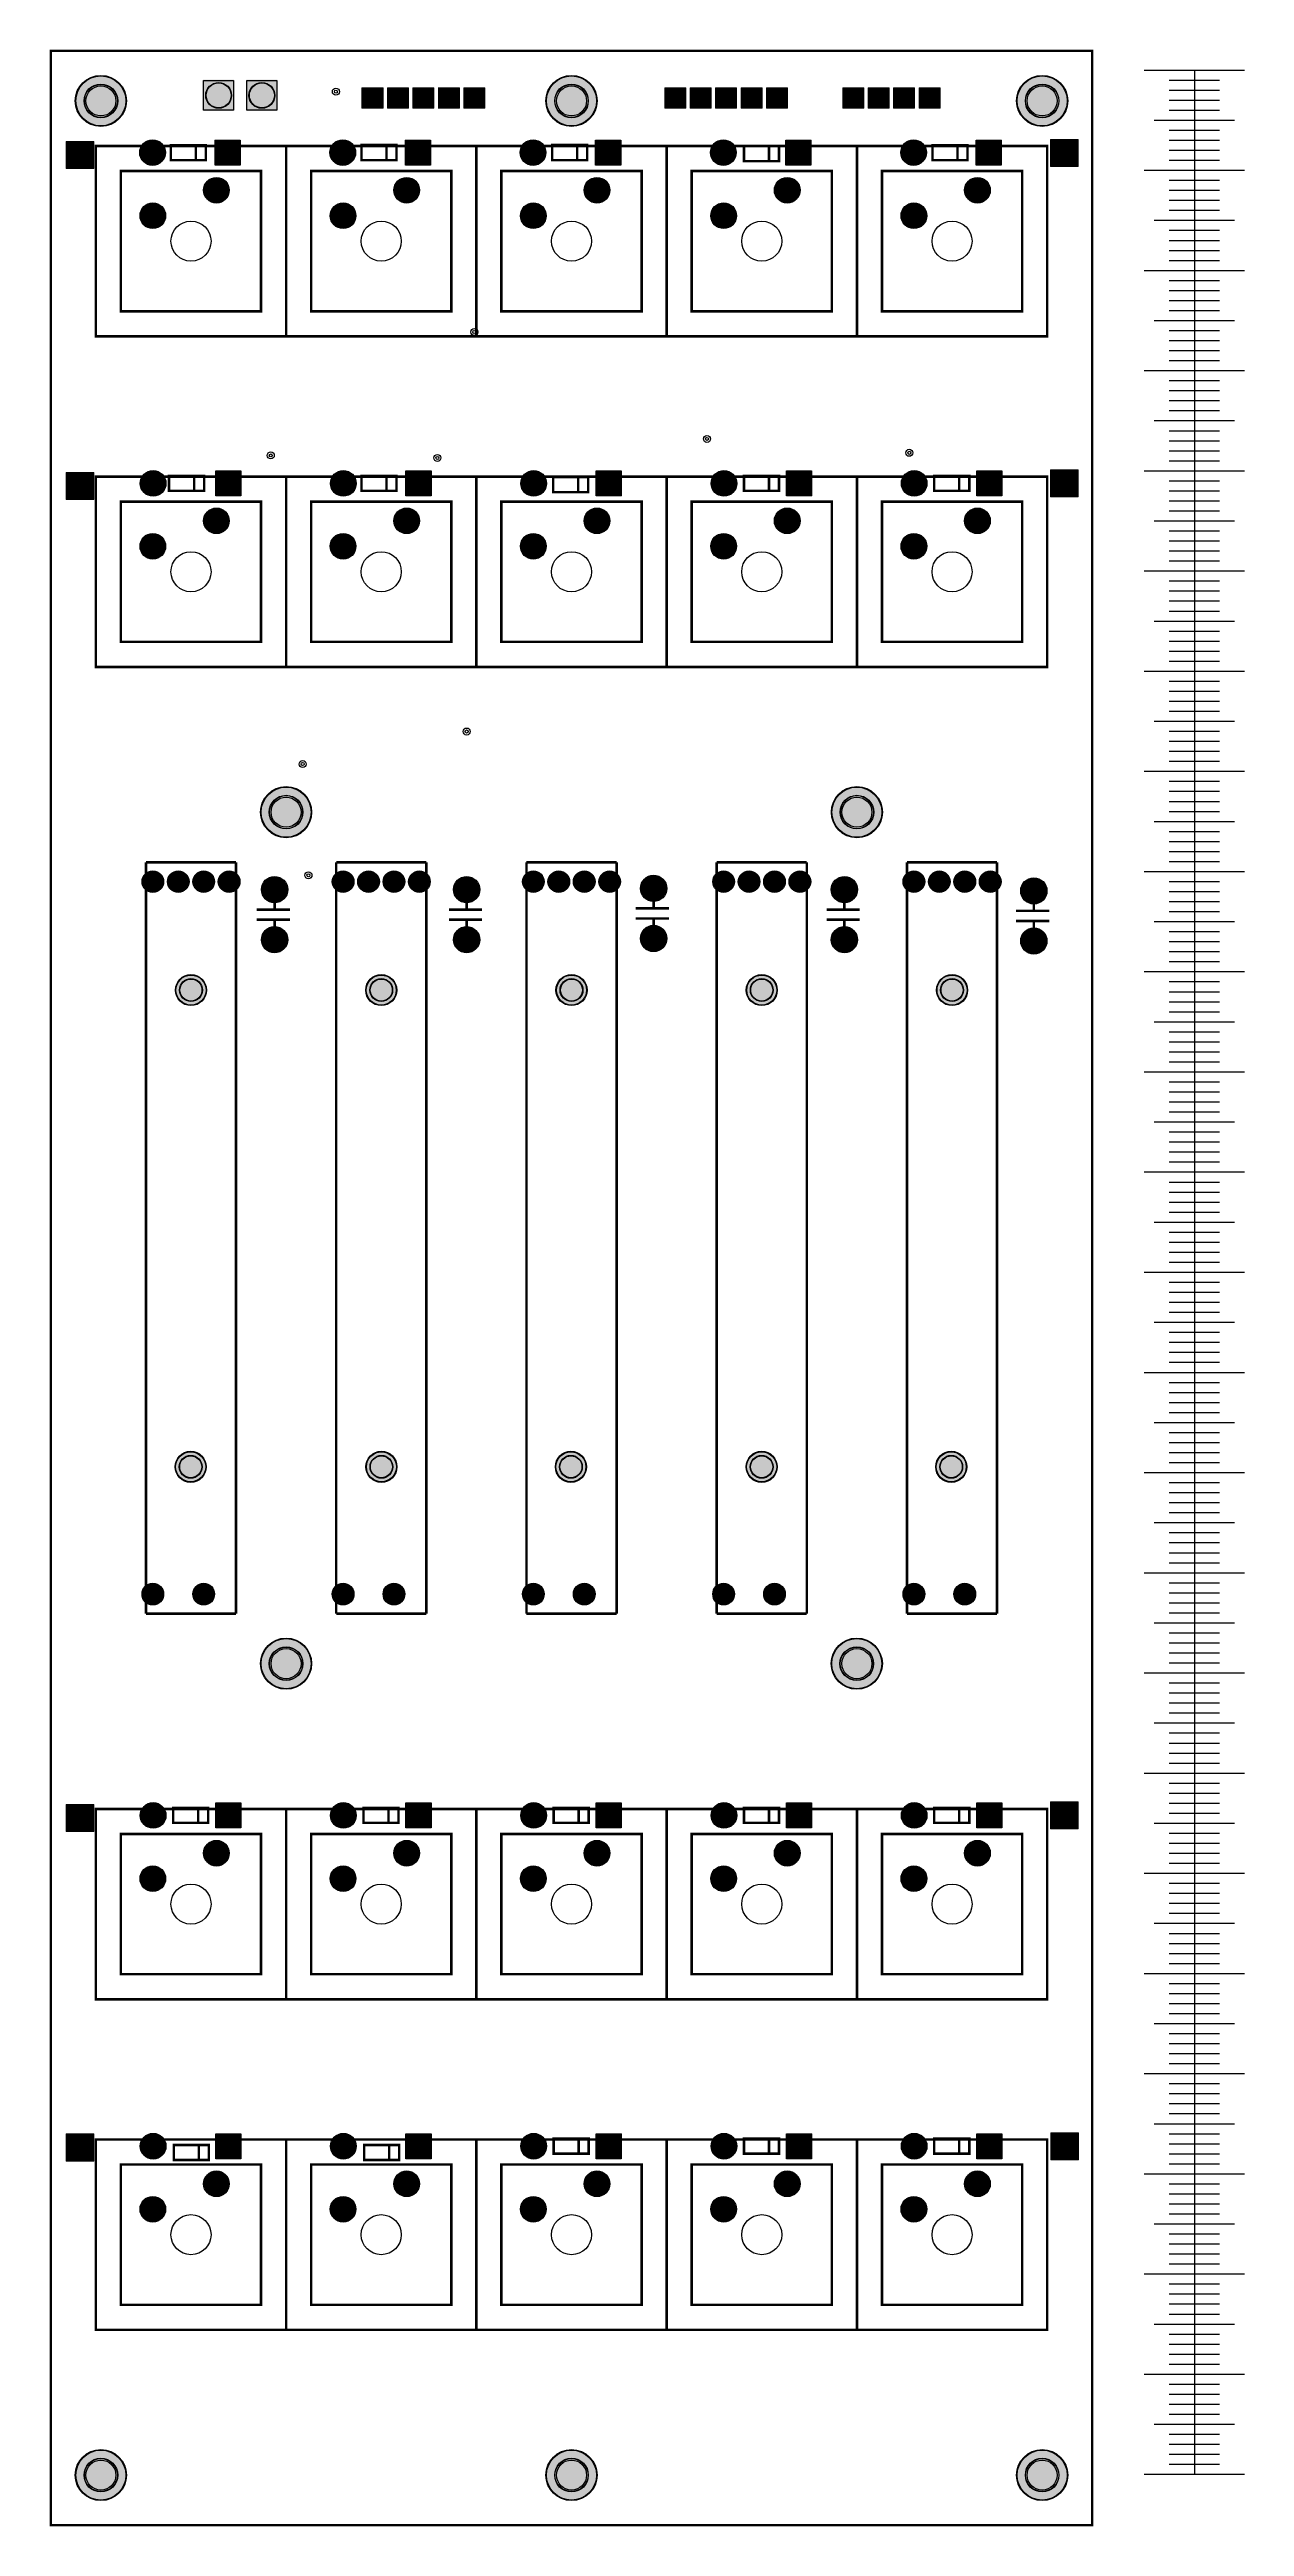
# Model space of a CAD drawing. Header units: millimetres. Extents: x 0 to 119, y -247 to 0.
import ezdxf

# ---------------------------------------------------------------- set-up
doc = ezdxf.new("R2010")
doc.units = ezdxf.units.MM
for name, color, linetype, true_color in [('BoardOutLine', 6, 'Continuous', 0xff00ff), ('BottomSilkLayer', 7, 'Continuous', 0x66cc33), ('BottomSolderMaskLayer', 7, 'Continuous', 0xaa00ff), ('Document', 7, 'Continuous', 0xffffff), ('Hole', 7, 'Continuous', 0x222222), ('Multi-Layer', 7, 'Continuous', 0xc0c0c0), ('TopSilkLayer', 7, 'Continuous', 0xb89300), ('TopSolderMaskLayer', 7, 'Continuous', 0x800080)]:
    doc.layers.add(name, color=color, linetype=linetype, true_color=true_color)

msp = doc.modelspace()

# ---------------------------------------------------------------- hatches: boundary and pattern name
at = {"layer": 'BottomSolderMaskLayer'}
for points in [[(2.45, -5, 1), (7.55, -5, 1)], [(49.45, -5, 1), (54.55, -5, 1)], [(96.45, -5, 1), (101.55, -5, 1)], [(15.21, -2.89), (18.31, -2.89), (18.31, -6), (15.21, -6)], [(19.53, -2.89), (22.63, -2.89), (22.63, -6), (19.53, -6)], [(31.06, -3.63), (33.2, -3.63), (33.2, -5.77), (31.06, -5.77)], [(33.6, -3.63), (35.74, -3.63), (35.74, -5.77), (33.6, -5.77)], [(36.14, -3.63), (38.28, -3.63), (38.28, -5.77), (36.14, -5.77)], [(38.68, -3.63), (40.82, -3.63), (40.82, -5.77), (38.68, -5.77)], [(41.22, -3.63), (43.36, -3.63), (43.36, -5.77), (41.22, -5.77)], [(61.29, -3.63), (63.42, -3.63), (63.42, -5.77), (61.29, -5.77)], [(63.83, -3.63), (65.96, -3.63), (65.96, -5.77), (63.83, -5.77)], [(66.37, -3.63), (68.5, -3.63), (68.5, -5.77), (66.37, -5.77)], [(68.91, -3.63), (71.04, -3.63), (71.04, -5.77), (68.91, -5.77)], [(71.45, -3.63), (73.58, -3.63), (73.58, -5.77), (71.45, -5.77)], [(79.07, -3.63), (81.2, -3.63), (81.2, -5.77), (79.07, -5.77)], [(81.61, -3.63), (83.74, -3.63), (83.74, -5.77), (81.61, -5.77)], [(84.15, -3.63), (86.28, -3.63), (86.28, -5.77), (84.15, -5.77)], [(86.69, -3.63), (88.82, -3.63), (88.82, -5.77), (86.69, -5.77)], [(1.52, -9.01), (4.32, -9.01), (4.32, -11.81), (1.52, -11.81)], [(8.88, -10.16, 1), (11.44, -10.16, 1)], [(16.38, -8.88), (18.94, -8.88), (18.94, -11.44), (16.38, -11.44)], [(27.88, -10.16, 1), (30.44, -10.16, 1)], [(35.38, -8.88), (37.94, -8.88), (37.94, -11.44), (35.38, -11.44)], [(46.88, -10.16, 1), (49.44, -10.16, 1)], [(54.38, -8.88), (56.94, -8.88), (56.94, -11.44), (54.38, -11.44)], [(65.88, -10.16, 1), (68.44, -10.16, 1)], [(73.38, -8.88), (75.94, -8.88), (75.94, -11.44), (73.38, -11.44)], [(84.88, -10.16, 1), (87.44, -10.16, 1)], [(92.38, -8.88), (94.94, -8.88), (94.94, -11.44), (92.38, -11.44)], [(99.82, -8.81), (102.62, -8.81), (102.62, -11.61), (99.82, -11.61)], [(15.26, -13.92, 1), (17.82, -13.92, 1)], [(34.26, -13.92, 1), (36.82, -13.92, 1)], [(53.26, -13.92, 1), (55.82, -13.92, 1)], [(72.26, -13.92, 1), (74.82, -13.92, 1)], [(91.26, -13.92, 1), (93.82, -13.92, 1)], [(8.91, -16.46, 1), (11.47, -16.46, 1)], [(27.91, -16.46, 1), (30.47, -16.46, 1)], [(46.91, -16.46, 1), (49.47, -16.46, 1)], [(65.91, -16.46, 1), (68.47, -16.46, 1)], [(84.91, -16.46, 1), (87.47, -16.46, 1)], [(8.95, -43.18, 1), (11.5, -43.18, 1)], [(16.45, -41.9), (19, -41.9), (19, -44.46), (16.45, -44.46)], [(27.95, -43.18, 1), (30.5, -43.18, 1)], [(35.45, -41.9), (38, -41.9), (38, -44.46), (35.45, -44.46)], [(46.95, -43.18, 1), (49.5, -43.18, 1)], [(54.45, -41.9), (57, -41.9), (57, -44.46), (54.45, -44.46)], [(65.95, -43.18, 1), (68.5, -43.18, 1)], [(73.45, -41.9), (76, -41.9), (76, -44.46), (73.45, -44.46)], [(84.95, -43.18, 1), (87.5, -43.18, 1)], [(92.45, -41.9), (95, -41.9), (95, -44.46), (92.45, -44.46)], [(99.82, -41.78), (102.62, -41.78), (102.62, -44.58), (99.82, -44.58)], [(1.52, -42.03), (4.32, -42.03), (4.32, -44.83), (1.52, -44.83)], [(15.26, -46.92, 1), (17.82, -46.92, 1)], [(34.26, -46.92, 1), (36.82, -46.92, 1)], [(53.26, -46.92, 1), (55.82, -46.92, 1)], [(72.26, -46.92, 1), (74.82, -46.92, 1)], [(91.26, -46.92, 1), (93.82, -46.92, 1)], [(8.91, -49.46, 1), (11.47, -49.46, 1)], [(27.91, -49.46, 1), (30.47, -49.46, 1)], [(46.91, -49.46, 1), (49.47, -49.46, 1)], [(65.91, -49.46, 1), (68.47, -49.46, 1)], [(84.91, -49.46, 1), (87.47, -49.46, 1)], [(20.95, -76, 1), (26.05, -76, 1)], [(77.95, -76, 1), (83.05, -76, 1)], [(9.11, -82.94, 1), (11.27, -82.94, 1)], [(11.65, -82.94, 1), (13.81, -82.94, 1)], [(14.19, -82.94, 1), (16.35, -82.94, 1)], [(16.73, -82.94, 1), (18.89, -82.94, 1)], [(21.04, -83.73, 1), (23.66, -83.73, 1)], [(28.11, -82.94, 1), (30.27, -82.94, 1)], [(30.65, -82.94, 1), (32.81, -82.94, 1)], [(33.19, -82.94, 1), (35.35, -82.94, 1)], [(35.73, -82.94, 1), (37.89, -82.94, 1)], [(40.22, -83.73, 1), (42.84, -83.73, 1)], [(47.11, -82.94, 1), (49.27, -82.94, 1)], [(49.65, -82.94, 1), (51.81, -82.94, 1)], [(52.19, -82.94, 1), (54.35, -82.94, 1)], [(54.73, -82.94, 1), (56.89, -82.94, 1)], [(58.89, -83.61, 1), (61.51, -83.61, 1)], [(66.11, -82.94, 1), (68.27, -82.94, 1)], [(68.65, -82.94, 1), (70.81, -82.94, 1)], [(71.19, -82.94, 1), (73.35, -82.94, 1)], [(73.73, -82.94, 1), (75.89, -82.94, 1)], [(77.94, -83.73, 1), (80.56, -83.73, 1)], [(85.11, -82.94, 1), (87.27, -82.94, 1)], [(87.65, -82.94, 1), (89.81, -82.94, 1)], [(90.19, -82.94, 1), (92.35, -82.94, 1)], [(92.73, -82.94, 1), (94.89, -82.94, 1)], [(96.86, -83.86, 1), (99.48, -83.86, 1)], [(21.04, -88.73, 1), (23.66, -88.73, 1)], [(40.22, -88.73, 1), (42.84, -88.73, 1)], [(58.89, -88.61, 1), (61.51, -88.61, 1)], [(77.94, -88.73, 1), (80.56, -88.73, 1)], [(96.86, -88.86, 1), (99.48, -88.86, 1)], [(12.45, -93.76, 1), (15.55, -93.76, 1)], [(31.45, -93.76, 1), (34.55, -93.76, 1)], [(50.45, -93.76, 1), (53.55, -93.76, 1)], [(69.45, -93.76, 1), (72.55, -93.76, 1)], [(88.45, -93.76, 1), (91.55, -93.76, 1)], [(12.42, -141.35, 1), (15.52, -141.35, 1)], [(31.47, -141.35, 1), (34.57, -141.35, 1)], [(50.39, -141.35, 1), (53.49, -141.35, 1)], [(69.44, -141.35, 1), (72.54, -141.35, 1)], [(88.37, -141.35, 1), (91.47, -141.35, 1)], [(9.11, -154.06, 1), (11.27, -154.06, 1)], [(14.19, -154.06, 1), (16.35, -154.06, 1)], [(28.11, -154.06, 1), (30.27, -154.06, 1)], [(33.19, -154.06, 1), (35.35, -154.06, 1)], [(47.11, -154.06, 1), (49.27, -154.06, 1)], [(52.19, -154.06, 1), (54.35, -154.06, 1)], [(66.11, -154.06, 1), (68.27, -154.06, 1)], [(71.19, -154.06, 1), (73.35, -154.06, 1)], [(85.11, -154.06, 1), (87.27, -154.06, 1)], [(90.19, -154.06, 1), (92.35, -154.06, 1)], [(20.94, -161, 1), (26.05, -161, 1)], [(77.94, -161, 1), (83.05, -161, 1)], [(1.52, -175), (4.32, -175), (4.32, -177.8), (1.52, -177.8)], [(8.95, -176.15, 1), (11.5, -176.15, 1)], [(16.45, -174.87), (19, -174.87), (19, -177.42), (16.45, -177.42)], [(27.95, -176.15, 1), (30.5, -176.15, 1)], [(35.45, -174.87), (38, -174.87), (38, -177.42), (35.45, -177.42)], [(46.95, -176.15, 1), (49.5, -176.15, 1)], [(54.45, -174.87), (57, -174.87), (57, -177.42), (54.45, -177.42)], [(65.95, -176.15, 1), (68.5, -176.15, 1)], [(73.45, -174.87), (76, -174.87), (76, -177.42), (73.45, -177.42)], [(84.95, -176.15, 1), (87.5, -176.15, 1)], [(92.45, -174.87), (95, -174.87), (95, -177.42), (92.45, -177.42)], [(99.82, -174.75), (102.62, -174.75), (102.62, -177.55), (99.82, -177.55)], [(15.26, -179.92, 1), (17.82, -179.92, 1)], [(34.26, -179.92, 1), (36.82, -179.92, 1)], [(53.26, -179.92, 1), (55.82, -179.92, 1)], [(72.26, -179.92, 1), (74.82, -179.92, 1)], [(91.26, -179.92, 1), (93.82, -179.92, 1)], [(8.91, -182.46, 1), (11.47, -182.46, 1)], [(27.91, -182.46, 1), (30.47, -182.46, 1)], [(46.91, -182.46, 1), (49.47, -182.46, 1)], [(65.91, -182.46, 1), (68.47, -182.46, 1)], [(84.91, -182.46, 1), (87.47, -182.46, 1)], [(1.52, -207.9), (4.32, -207.9), (4.32, -210.7), (1.52, -210.7)], [(8.95, -209.17, 1), (11.5, -209.17, 1)], [(16.45, -207.89), (19, -207.89), (19, -210.44), (16.45, -210.44)], [(27.95, -209.17, 1), (30.5, -209.17, 1)], [(35.45, -207.89), (38, -207.89), (38, -210.44), (35.45, -210.44)], [(46.95, -209.17, 1), (49.5, -209.17, 1)], [(54.45, -207.89), (57, -207.89), (57, -210.44), (54.45, -210.44)], [(65.95, -209.17, 1), (68.5, -209.17, 1)], [(73.45, -207.89), (76, -207.89), (76, -210.44), (73.45, -210.44)], [(84.95, -209.17, 1), (87.5, -209.17, 1)], [(92.45, -207.89), (95, -207.89), (95, -210.44), (92.45, -210.44)], [(99.84, -207.77), (102.64, -207.77), (102.64, -210.57), (99.84, -210.57)], [(15.26, -212.92, 1), (17.82, -212.92, 1)], [(34.26, -212.92, 1), (36.82, -212.92, 1)], [(53.26, -212.92, 1), (55.82, -212.92, 1)], [(72.26, -212.92, 1), (74.82, -212.92, 1)], [(91.26, -212.92, 1), (93.82, -212.92, 1)], [(8.91, -215.46, 1), (11.47, -215.46, 1)], [(27.91, -215.46, 1), (30.47, -215.46, 1)], [(46.91, -215.46, 1), (49.47, -215.46, 1)], [(65.91, -215.46, 1), (68.47, -215.46, 1)], [(84.91, -215.46, 1), (87.47, -215.46, 1)], [(2.45, -242, 1), (7.55, -242, 1)], [(49.45, -242, 1), (54.55, -242, 1)], [(96.45, -242, 1), (101.55, -242, 1)]]:
    msp.add_hatch(color=256, dxfattribs=at).paths.add_polyline_path(points)
at = {"layer": 'Multi-Layer'}
for points in [[(21.09, -83.73, 1), (23.61, -83.73, 1)], [(40.27, -83.73, 1), (42.79, -83.73, 1)], [(58.94, -83.61, 1), (61.46, -83.61, 1)], [(77.99, -83.73, 1), (80.51, -83.73, 1)], [(96.91, -83.86, 1), (99.43, -83.86, 1)], [(21.09, -88.73, 1), (23.61, -88.73, 1)], [(40.27, -88.73, 1), (42.79, -88.73, 1)], [(58.94, -88.61, 1), (61.46, -88.61, 1)], [(77.99, -88.73, 1), (80.51, -88.73, 1)], [(96.91, -88.86, 1), (99.43, -88.86, 1)]]:
    msp.add_hatch(color=256, dxfattribs=at).paths.add_polyline_path(points)
at = {"layer": 'TopSolderMaskLayer'}
for points in [[(2.45, -5, 1), (7.55, -5, 1)], [(49.45, -5, 1), (54.55, -5, 1)], [(96.45, -5, 1), (101.55, -5, 1)], [(15.21, -2.89), (18.31, -2.89), (18.31, -6), (15.21, -6)], [(19.53, -2.89), (22.63, -2.89), (22.63, -6), (19.53, -6)], [(31.06, -3.63), (33.2, -3.63), (33.2, -5.77), (31.06, -5.77)], [(33.6, -3.63), (35.74, -3.63), (35.74, -5.77), (33.6, -5.77)], [(36.14, -3.63), (38.28, -3.63), (38.28, -5.77), (36.14, -5.77)], [(38.68, -3.63), (40.82, -3.63), (40.82, -5.77), (38.68, -5.77)], [(41.22, -3.63), (43.36, -3.63), (43.36, -5.77), (41.22, -5.77)], [(61.29, -3.63), (63.42, -3.63), (63.42, -5.77), (61.29, -5.77)], [(63.83, -3.63), (65.96, -3.63), (65.96, -5.77), (63.83, -5.77)], [(66.37, -3.63), (68.5, -3.63), (68.5, -5.77), (66.37, -5.77)], [(68.91, -3.63), (71.04, -3.63), (71.04, -5.77), (68.91, -5.77)], [(71.45, -3.63), (73.58, -3.63), (73.58, -5.77), (71.45, -5.77)], [(79.07, -3.63), (81.2, -3.63), (81.2, -5.77), (79.07, -5.77)], [(81.61, -3.63), (83.74, -3.63), (83.74, -5.77), (81.61, -5.77)], [(84.15, -3.63), (86.28, -3.63), (86.28, -5.77), (84.15, -5.77)], [(86.69, -3.63), (88.82, -3.63), (88.82, -5.77), (86.69, -5.77)], [(1.52, -9.01), (4.32, -9.01), (4.32, -11.81), (1.52, -11.81)], [(8.88, -10.16, 1), (11.44, -10.16, 1)], [(16.38, -8.88), (18.94, -8.88), (18.94, -11.44), (16.38, -11.44)], [(27.88, -10.16, 1), (30.44, -10.16, 1)], [(35.38, -8.88), (37.94, -8.88), (37.94, -11.44), (35.38, -11.44)], [(46.88, -10.16, 1), (49.44, -10.16, 1)], [(54.38, -8.88), (56.94, -8.88), (56.94, -11.44), (54.38, -11.44)], [(65.88, -10.16, 1), (68.44, -10.16, 1)], [(73.38, -8.88), (75.94, -8.88), (75.94, -11.44), (73.38, -11.44)], [(84.88, -10.16, 1), (87.44, -10.16, 1)], [(92.38, -8.88), (94.94, -8.88), (94.94, -11.44), (92.38, -11.44)], [(99.82, -8.81), (102.62, -8.81), (102.62, -11.61), (99.82, -11.61)], [(15.26, -13.92, 1), (17.82, -13.92, 1)], [(34.26, -13.92, 1), (36.82, -13.92, 1)], [(53.26, -13.92, 1), (55.82, -13.92, 1)], [(72.26, -13.92, 1), (74.82, -13.92, 1)], [(91.26, -13.92, 1), (93.82, -13.92, 1)], [(8.91, -16.46, 1), (11.47, -16.46, 1)], [(27.91, -16.46, 1), (30.47, -16.46, 1)], [(46.91, -16.46, 1), (49.47, -16.46, 1)], [(65.91, -16.46, 1), (68.47, -16.46, 1)], [(84.91, -16.46, 1), (87.47, -16.46, 1)], [(8.95, -43.18, 1), (11.5, -43.18, 1)], [(16.45, -41.9), (19, -41.9), (19, -44.46), (16.45, -44.46)], [(27.95, -43.18, 1), (30.5, -43.18, 1)], [(35.45, -41.9), (38, -41.9), (38, -44.46), (35.45, -44.46)], [(46.95, -43.18, 1), (49.5, -43.18, 1)], [(54.45, -41.9), (57, -41.9), (57, -44.46), (54.45, -44.46)], [(65.95, -43.18, 1), (68.5, -43.18, 1)], [(73.45, -41.9), (76, -41.9), (76, -44.46), (73.45, -44.46)], [(84.95, -43.18, 1), (87.5, -43.18, 1)], [(92.45, -41.9), (95, -41.9), (95, -44.46), (92.45, -44.46)], [(99.82, -41.78), (102.62, -41.78), (102.62, -44.58), (99.82, -44.58)], [(1.52, -42.03), (4.32, -42.03), (4.32, -44.83), (1.52, -44.83)], [(15.26, -46.92, 1), (17.82, -46.92, 1)], [(34.26, -46.92, 1), (36.82, -46.92, 1)], [(53.26, -46.92, 1), (55.82, -46.92, 1)], [(72.26, -46.92, 1), (74.82, -46.92, 1)], [(91.26, -46.92, 1), (93.82, -46.92, 1)], [(8.91, -49.46, 1), (11.47, -49.46, 1)], [(27.91, -49.46, 1), (30.47, -49.46, 1)], [(46.91, -49.46, 1), (49.47, -49.46, 1)], [(65.91, -49.46, 1), (68.47, -49.46, 1)], [(84.91, -49.46, 1), (87.47, -49.46, 1)], [(20.95, -76, 1), (26.05, -76, 1)], [(77.95, -76, 1), (83.05, -76, 1)], [(9.11, -82.94, 1), (11.27, -82.94, 1)], [(11.65, -82.94, 1), (13.81, -82.94, 1)], [(14.19, -82.94, 1), (16.35, -82.94, 1)], [(16.73, -82.94, 1), (18.89, -82.94, 1)], [(21.04, -83.73, 1), (23.66, -83.73, 1)], [(28.11, -82.94, 1), (30.27, -82.94, 1)], [(30.65, -82.94, 1), (32.81, -82.94, 1)], [(33.19, -82.94, 1), (35.35, -82.94, 1)], [(35.73, -82.94, 1), (37.89, -82.94, 1)], [(40.22, -83.73, 1), (42.84, -83.73, 1)], [(47.11, -82.94, 1), (49.27, -82.94, 1)], [(49.65, -82.94, 1), (51.81, -82.94, 1)], [(52.19, -82.94, 1), (54.35, -82.94, 1)], [(54.73, -82.94, 1), (56.89, -82.94, 1)], [(58.89, -83.61, 1), (61.51, -83.61, 1)], [(66.11, -82.94, 1), (68.27, -82.94, 1)], [(68.65, -82.94, 1), (70.81, -82.94, 1)], [(71.19, -82.94, 1), (73.35, -82.94, 1)], [(73.73, -82.94, 1), (75.89, -82.94, 1)], [(77.94, -83.73, 1), (80.56, -83.73, 1)], [(85.11, -82.94, 1), (87.27, -82.94, 1)], [(87.65, -82.94, 1), (89.81, -82.94, 1)], [(90.19, -82.94, 1), (92.35, -82.94, 1)], [(92.73, -82.94, 1), (94.89, -82.94, 1)], [(96.86, -83.86, 1), (99.48, -83.86, 1)], [(21.04, -88.73, 1), (23.66, -88.73, 1)], [(40.22, -88.73, 1), (42.84, -88.73, 1)], [(58.89, -88.61, 1), (61.51, -88.61, 1)], [(77.94, -88.73, 1), (80.56, -88.73, 1)], [(96.86, -88.86, 1), (99.48, -88.86, 1)], [(12.45, -93.76, 1), (15.55, -93.76, 1)], [(31.45, -93.76, 1), (34.55, -93.76, 1)], [(50.45, -93.76, 1), (53.55, -93.76, 1)], [(69.45, -93.76, 1), (72.55, -93.76, 1)], [(88.45, -93.76, 1), (91.55, -93.76, 1)], [(12.42, -141.35, 1), (15.52, -141.35, 1)], [(31.47, -141.35, 1), (34.57, -141.35, 1)], [(50.39, -141.35, 1), (53.49, -141.35, 1)], [(69.44, -141.35, 1), (72.54, -141.35, 1)], [(88.37, -141.35, 1), (91.47, -141.35, 1)], [(9.11, -154.06, 1), (11.27, -154.06, 1)], [(14.19, -154.06, 1), (16.35, -154.06, 1)], [(28.11, -154.06, 1), (30.27, -154.06, 1)], [(33.19, -154.06, 1), (35.35, -154.06, 1)], [(47.11, -154.06, 1), (49.27, -154.06, 1)], [(52.19, -154.06, 1), (54.35, -154.06, 1)], [(66.11, -154.06, 1), (68.27, -154.06, 1)], [(71.19, -154.06, 1), (73.35, -154.06, 1)], [(85.11, -154.06, 1), (87.27, -154.06, 1)], [(90.19, -154.06, 1), (92.35, -154.06, 1)], [(20.94, -161, 1), (26.05, -161, 1)], [(77.94, -161, 1), (83.05, -161, 1)], [(1.52, -175), (4.32, -175), (4.32, -177.8), (1.52, -177.8)], [(8.95, -176.15, 1), (11.5, -176.15, 1)], [(16.45, -174.87), (19, -174.87), (19, -177.42), (16.45, -177.42)], [(27.95, -176.15, 1), (30.5, -176.15, 1)], [(35.45, -174.87), (38, -174.87), (38, -177.42), (35.45, -177.42)], [(46.95, -176.15, 1), (49.5, -176.15, 1)], [(54.45, -174.87), (57, -174.87), (57, -177.42), (54.45, -177.42)], [(65.95, -176.15, 1), (68.5, -176.15, 1)], [(73.45, -174.87), (76, -174.87), (76, -177.42), (73.45, -177.42)], [(84.95, -176.15, 1), (87.5, -176.15, 1)], [(92.45, -174.87), (95, -174.87), (95, -177.42), (92.45, -177.42)], [(99.82, -174.75), (102.62, -174.75), (102.62, -177.55), (99.82, -177.55)], [(15.26, -179.92, 1), (17.82, -179.92, 1)], [(34.26, -179.92, 1), (36.82, -179.92, 1)], [(53.26, -179.92, 1), (55.82, -179.92, 1)], [(72.26, -179.92, 1), (74.82, -179.92, 1)], [(91.26, -179.92, 1), (93.82, -179.92, 1)], [(8.91, -182.46, 1), (11.47, -182.46, 1)], [(27.91, -182.46, 1), (30.47, -182.46, 1)], [(46.91, -182.46, 1), (49.47, -182.46, 1)], [(65.91, -182.46, 1), (68.47, -182.46, 1)], [(84.91, -182.46, 1), (87.47, -182.46, 1)], [(1.52, -207.9), (4.32, -207.9), (4.32, -210.7), (1.52, -210.7)], [(8.95, -209.17, 1), (11.5, -209.17, 1)], [(16.45, -207.89), (19, -207.89), (19, -210.44), (16.45, -210.44)], [(27.95, -209.17, 1), (30.5, -209.17, 1)], [(35.45, -207.89), (38, -207.89), (38, -210.44), (35.45, -210.44)], [(46.95, -209.17, 1), (49.5, -209.17, 1)], [(54.45, -207.89), (57, -207.89), (57, -210.44), (54.45, -210.44)], [(65.95, -209.17, 1), (68.5, -209.17, 1)], [(73.45, -207.89), (76, -207.89), (76, -210.44), (73.45, -210.44)], [(84.95, -209.17, 1), (87.5, -209.17, 1)], [(92.45, -207.89), (95, -207.89), (95, -210.44), (92.45, -210.44)], [(99.84, -207.77), (102.64, -207.77), (102.64, -210.57), (99.84, -210.57)], [(15.26, -212.92, 1), (17.82, -212.92, 1)], [(34.26, -212.92, 1), (36.82, -212.92, 1)], [(53.26, -212.92, 1), (55.82, -212.92, 1)], [(72.26, -212.92, 1), (74.82, -212.92, 1)], [(91.26, -212.92, 1), (93.82, -212.92, 1)], [(8.91, -215.46, 1), (11.47, -215.46, 1)], [(27.91, -215.46, 1), (30.47, -215.46, 1)], [(46.91, -215.46, 1), (49.47, -215.46, 1)], [(65.91, -215.46, 1), (68.47, -215.46, 1)], [(84.91, -215.46, 1), (87.47, -215.46, 1)], [(2.45, -242, 1), (7.55, -242, 1)], [(49.45, -242, 1), (54.55, -242, 1)], [(96.45, -242, 1), (101.55, -242, 1)]]:
    msp.add_hatch(color=256, dxfattribs=at).paths.add_polyline_path(points)

# ---------------------------------------------------------------- linework, layer by layer
for p, q in [((109.2, -1.92), (119.2, -1.92)), ((114.2, -1.92), (114.2, -101.92)), ((111.7, -2.92), (116.7, -2.92)), ((111.7, -3.92), (116.7, -3.92)), ((111.7, -4.92), (116.7, -4.92)), ((110.2, -6.92), (118.2, -6.92)), ((111.7, -5.92), (116.7, -5.92)), ((111.7, -7.92), (116.7, -7.92)), ((111.7, -8.92), (116.7, -8.92)), ((109.2, -11.92), (119.2, -11.92)), ((109.2, -11.92), (119.2, -11.92)), ((110.2, -11.92), (118.2, -11.92)), ((111.7, -9.92), (116.7, -9.92)), ((111.7, -10.92), (116.7, -10.92)), ((111.7, -12.92), (116.7, -12.92)), ((111.7, -13.92), (116.7, -13.92)), ((110.2, -16.92), (118.2, -16.92)), ((111.7, -14.92), (116.7, -14.92)), ((111.7, -15.92), (116.7, -15.92)), ((111.7, -17.92), (116.7, -17.92)), ((111.7, -18.92), (116.7, -18.92)), ((109.2, -21.92), (119.2, -21.92)), ((109.2, -21.92), (119.2, -21.92)), ((110.2, -21.92), (118.2, -21.92)), ((111.7, -19.92), (116.7, -19.92)), ((111.7, -20.92), (116.7, -20.92)), ((111.7, -22.92), (116.7, -22.92)), ((111.7, -23.92), (116.7, -23.92)), ((110.2, -26.92), (118.2, -26.92)), ((111.7, -24.92), (116.7, -24.92)), ((111.7, -25.92), (116.7, -25.92)), ((111.7, -27.92), (116.7, -27.92)), ((111.7, -28.92), (116.7, -28.92)), ((109.2, -31.92), (119.2, -31.92)), ((109.2, -31.92), (119.2, -31.92)), ((110.2, -31.92), (118.2, -31.92)), ((111.7, -29.92), (116.7, -29.92)), ((111.7, -30.92), (116.7, -30.92)), ((111.7, -32.92), (116.7, -32.92)), ((111.7, -33.92), (116.7, -33.92)), ((110.2, -36.92), (118.2, -36.92)), ((111.7, -34.92), (116.7, -34.92)), ((111.7, -35.92), (116.7, -35.92)), ((111.7, -37.92), (116.7, -37.92)), ((111.7, -38.92), (116.7, -38.92)), ((109.2, -41.92), (119.2, -41.92)), ((109.2, -41.92), (119.2, -41.92)), ((110.2, -41.92), (118.2, -41.92)), ((111.7, -39.92), (116.7, -39.92)), ((111.7, -40.92), (116.7, -40.92)), ((111.7, -42.92), (116.7, -42.92)), ((111.7, -43.92), (116.7, -43.92)), ((110.2, -46.92), (118.2, -46.92)), ((111.7, -44.92), (116.7, -44.92)), ((111.7, -45.92), (116.7, -45.92)), ((111.7, -47.92), (116.7, -47.92)), ((111.7, -48.92), (116.7, -48.92)), ((109.2, -51.92), (119.2, -51.92)), ((109.2, -51.92), (119.2, -51.92)), ((110.2, -51.92), (118.2, -51.92)), ((111.7, -49.92), (116.7, -49.92)), ((111.7, -50.92), (116.7, -50.92)), ((111.7, -52.92), (116.7, -52.92)), ((111.7, -53.92), (116.7, -53.92)), ((111.7, -54.92), (116.7, -54.92)), ((111.7, -55.92), (116.7, -55.92)), ((110.2, -56.92), (118.2, -56.92)), ((111.7, -57.92), (116.7, -57.92)), ((111.7, -58.92), (116.7, -58.92)), ((111.7, -59.92), (116.7, -59.92)), ((111.7, -60.92), (116.7, -60.92)), ((109.2, -61.92), (119.2, -61.92)), ((109.2, -61.92), (119.2, -61.92)), ((110.2, -61.92), (118.2, -61.92)), ((111.7, -62.92), (116.7, -62.92)), ((111.7, -63.92), (116.7, -63.92)), ((111.7, -64.92), (116.7, -64.92)), ((111.7, -65.92), (116.7, -65.92)), ((110.2, -66.92), (118.2, -66.92)), ((111.7, -67.92), (116.7, -67.92)), ((111.7, -68.92), (116.7, -68.92)), ((111.7, -69.92), (116.7, -69.92)), ((111.7, -70.92), (116.7, -70.92)), ((109.2, -71.92), (119.2, -71.92)), ((109.2, -71.92), (119.2, -71.92)), ((109.2, -71.92), (119.2, -71.92)), ((109.2, -71.92), (119.2, -71.92)), ((110.2, -71.92), (118.2, -71.92)), ((111.7, -72.92), (116.7, -72.92)), ((111.7, -72.92), (116.7, -72.92)), ((111.7, -72.92), (116.7, -72.92)), ((111.7, -73.92), (116.7, -73.92)), ((111.7, -73.92), (116.7, -73.92)), ((111.7, -73.92), (116.7, -73.92)), ((114.2, -71.92), (114.2, -171.92)), ((114.2, -71.92), (114.2, -171.92)), ((111.7, -74.92), (116.7, -74.92)), ((111.7, -74.92), (116.7, -74.92)), ((111.7, -74.92), (116.7, -74.92)), ((111.7, -75.92), (116.7, -75.92)), ((111.7, -75.92), (116.7, -75.92)), ((111.7, -75.92), (116.7, -75.92)), ((110.2, -76.92), (118.2, -76.92)), ((110.2, -76.92), (118.2, -76.92)), ((110.2, -76.92), (118.2, -76.92)), ((111.7, -77.92), (116.7, -77.92)), ((111.7, -77.92), (116.7, -77.92)), ((111.7, -77.92), (116.7, -77.92)), ((111.7, -78.92), (116.7, -78.92)), ((111.7, -78.92), (116.7, -78.92)), ((111.7, -78.92), (116.7, -78.92)), ((111.7, -79.92), (116.7, -79.92)), ((111.7, -79.92), (116.7, -79.92)), ((111.7, -79.92), (116.7, -79.92)), ((111.7, -80.92), (116.7, -80.92)), ((111.7, -80.92), (116.7, -80.92)), ((111.7, -80.92), (116.7, -80.92)), ((109.2, -81.92), (119.2, -81.92)), ((109.2, -81.92), (119.2, -81.92)), ((109.2, -81.92), (119.2, -81.92)), ((109.2, -81.92), (119.2, -81.92)), ((109.2, -81.92), (119.2, -81.92)), ((109.2, -81.92), (119.2, -81.92)), ((110.2, -81.92), (118.2, -81.92)), ((110.2, -81.92), (118.2, -81.92)), ((110.2, -81.92), (118.2, -81.92)), ((111.7, -82.92), (116.7, -82.92)), ((111.7, -82.92), (116.7, -82.92)), ((111.7, -82.92), (116.7, -82.92)), ((111.7, -83.92), (116.7, -83.92)), ((111.7, -83.92), (116.7, -83.92)), ((111.7, -83.92), (116.7, -83.92)), ((111.7, -84.92), (116.7, -84.92)), ((111.7, -84.92), (116.7, -84.92)), ((111.7, -84.92), (116.7, -84.92)), ((111.7, -85.92), (116.7, -85.92)), ((111.7, -85.92), (116.7, -85.92)), ((111.7, -85.92), (116.7, -85.92)), ((110.2, -86.92), (118.2, -86.92)), ((110.2, -86.92), (118.2, -86.92)), ((110.2, -86.92), (118.2, -86.92)), ((111.7, -87.92), (116.7, -87.92)), ((111.7, -87.92), (116.7, -87.92)), ((111.7, -87.92), (116.7, -87.92)), ((111.7, -88.92), (116.7, -88.92)), ((111.7, -88.92), (116.7, -88.92)), ((111.7, -88.92), (116.7, -88.92)), ((111.7, -89.92), (116.7, -89.92)), ((111.7, -89.92), (116.7, -89.92)), ((111.7, -89.92), (116.7, -89.92)), ((111.7, -90.92), (116.7, -90.92)), ((111.7, -90.92), (116.7, -90.92)), ((111.7, -90.92), (116.7, -90.92)), ((109.2, -91.92), (119.2, -91.92)), ((109.2, -91.92), (119.2, -91.92)), ((109.2, -91.92), (119.2, -91.92)), ((109.2, -91.92), (119.2, -91.92)), ((109.2, -91.92), (119.2, -91.92)), ((109.2, -91.92), (119.2, -91.92)), ((110.2, -91.92), (118.2, -91.92)), ((110.2, -91.92), (118.2, -91.92)), ((110.2, -91.92), (118.2, -91.92)), ((111.7, -92.92), (116.7, -92.92)), ((111.7, -92.92), (116.7, -92.92)), ((111.7, -92.92), (116.7, -92.92)), ((111.7, -93.92), (116.7, -93.92)), ((111.7, -93.92), (116.7, -93.92)), ((111.7, -93.92), (116.7, -93.92)), ((111.7, -94.92), (116.7, -94.92)), ((111.7, -94.92), (116.7, -94.92)), ((111.7, -94.92), (116.7, -94.92)), ((111.7, -95.92), (116.7, -95.92)), ((111.7, -95.92), (116.7, -95.92)), ((111.7, -95.92), (116.7, -95.92)), ((110.2, -96.92), (118.2, -96.92)), ((110.2, -96.92), (118.2, -96.92)), ((110.2, -96.92), (118.2, -96.92)), ((111.7, -97.92), (116.7, -97.92)), ((111.7, -97.92), (116.7, -97.92)), ((111.7, -97.92), (116.7, -97.92)), ((111.7, -98.92), (116.7, -98.92)), ((111.7, -98.92), (116.7, -98.92)), ((111.7, -98.92), (116.7, -98.92)), ((111.7, -99.92), (116.7, -99.92)), ((111.7, -99.92), (116.7, -99.92)), ((111.7, -99.92), (116.7, -99.92)), ((111.7, -100.92), (116.7, -100.92)), ((111.7, -100.92), (116.7, -100.92)), ((111.7, -100.92), (116.7, -100.92)), ((109.2, -101.92), (119.2, -101.92)), ((109.2, -101.92), (119.2, -101.92)), ((109.2, -101.92), (119.2, -101.92)), ((109.2, -101.92), (119.2, -101.92)), ((109.2, -101.92), (119.2, -101.92)), ((109.2, -101.92), (119.2, -101.92)), ((110.2, -101.92), (118.2, -101.92)), ((110.2, -101.92), (118.2, -101.92)), ((110.2, -101.92), (118.2, -101.92)), ((111.7, -102.92), (116.7, -102.92)), ((111.7, -102.92), (116.7, -102.92)), ((111.7, -103.92), (116.7, -103.92)), ((111.7, -103.92), (116.7, -103.92)), ((111.7, -104.92), (116.7, -104.92)), ((111.7, -104.92), (116.7, -104.92)), ((111.7, -105.92), (116.7, -105.92)), ((111.7, -105.92), (116.7, -105.92)), ((110.2, -106.92), (118.2, -106.92)), ((110.2, -106.92), (118.2, -106.92)), ((111.7, -107.92), (116.7, -107.92)), ((111.7, -107.92), (116.7, -107.92)), ((111.7, -108.92), (116.7, -108.92)), ((111.7, -108.92), (116.7, -108.92)), ((111.7, -109.92), (116.7, -109.92)), ((111.7, -109.92), (116.7, -109.92)), ((111.7, -110.92), (116.7, -110.92)), ((111.7, -110.92), (116.7, -110.92)), ((109.2, -111.92), (119.2, -111.92)), ((109.2, -111.92), (119.2, -111.92)), ((109.2, -111.92), (119.2, -111.92)), ((109.2, -111.92), (119.2, -111.92)), ((110.2, -111.92), (118.2, -111.92)), ((110.2, -111.92), (118.2, -111.92)), ((111.7, -112.92), (116.7, -112.92)), ((111.7, -112.92), (116.7, -112.92)), ((111.7, -113.92), (116.7, -113.92)), ((111.7, -113.92), (116.7, -113.92)), ((111.7, -114.92), (116.7, -114.92)), ((111.7, -114.92), (116.7, -114.92)), ((111.7, -115.92), (116.7, -115.92)), ((111.7, -115.92), (116.7, -115.92)), ((110.2, -116.92), (118.2, -116.92)), ((110.2, -116.92), (118.2, -116.92)), ((111.7, -117.92), (116.7, -117.92)), ((111.7, -117.92), (116.7, -117.92)), ((111.7, -118.92), (116.7, -118.92)), ((111.7, -118.92), (116.7, -118.92)), ((111.7, -119.92), (116.7, -119.92)), ((111.7, -119.92), (116.7, -119.92)), ((111.7, -120.92), (116.7, -120.92)), ((111.7, -120.92), (116.7, -120.92)), ((109.2, -121.92), (119.2, -121.92)), ((109.2, -121.92), (119.2, -121.92)), ((109.2, -121.92), (119.2, -121.92)), ((109.2, -121.92), (119.2, -121.92)), ((110.2, -121.92), (118.2, -121.92)), ((110.2, -121.92), (118.2, -121.92)), ((111.7, -122.92), (116.7, -122.92)), ((111.7, -122.92), (116.7, -122.92)), ((111.7, -123.92), (116.7, -123.92)), ((111.7, -123.92), (116.7, -123.92)), ((111.7, -124.92), (116.7, -124.92)), ((111.7, -124.92), (116.7, -124.92)), ((111.7, -125.92), (116.7, -125.92)), ((111.7, -125.92), (116.7, -125.92)), ((110.2, -126.92), (118.2, -126.92)), ((110.2, -126.92), (118.2, -126.92)), ((111.7, -127.92), (116.7, -127.92)), ((111.7, -127.92), (116.7, -127.92)), ((111.7, -128.92), (116.7, -128.92)), ((111.7, -128.92), (116.7, -128.92)), ((111.7, -129.92), (116.7, -129.92)), ((111.7, -129.92), (116.7, -129.92)), ((111.7, -130.92), (116.7, -130.92)), ((111.7, -130.92), (116.7, -130.92)), ((109.2, -131.92), (119.2, -131.92)), ((109.2, -131.92), (119.2, -131.92)), ((109.2, -131.92), (119.2, -131.92)), ((109.2, -131.92), (119.2, -131.92)), ((110.2, -131.92), (118.2, -131.92)), ((110.2, -131.92), (118.2, -131.92)), ((111.7, -132.92), (116.7, -132.92)), ((111.7, -132.92), (116.7, -132.92)), ((111.7, -133.92), (116.7, -133.92)), ((111.7, -133.92), (116.7, -133.92)), ((111.7, -134.92), (116.7, -134.92)), ((111.7, -134.92), (116.7, -134.92)), ((111.7, -135.92), (116.7, -135.92)), ((111.7, -135.92), (116.7, -135.92)), ((110.2, -136.92), (118.2, -136.92)), ((110.2, -136.92), (118.2, -136.92)), ((111.7, -137.92), (116.7, -137.92)), ((111.7, -137.92), (116.7, -137.92)), ((111.7, -138.92), (116.7, -138.92)), ((111.7, -138.92), (116.7, -138.92)), ((111.7, -139.92), (116.7, -139.92)), ((111.7, -139.92), (116.7, -139.92)), ((111.7, -140.92), (116.7, -140.92)), ((111.7, -140.92), (116.7, -140.92)), ((109.2, -141.92), (119.2, -141.92)), ((109.2, -141.92), (119.2, -141.92)), ((109.2, -141.92), (119.2, -141.92)), ((109.2, -141.92), (119.2, -141.92)), ((109.2, -141.92), (119.2, -141.92)), ((110.2, -141.92), (118.2, -141.92)), ((110.2, -141.92), (118.2, -141.92)), ((111.7, -142.92), (116.7, -142.92)), ((111.7, -142.92), (116.7, -142.92)), ((111.7, -142.92), (116.7, -142.92)), ((114.2, -141.92), (114.2, -241.92)), ((111.7, -143.92), (116.7, -143.92)), ((111.7, -143.92), (116.7, -143.92)), ((111.7, -143.92), (116.7, -143.92)), ((111.7, -144.92), (116.7, -144.92)), ((111.7, -144.92), (116.7, -144.92)), ((111.7, -144.92), (116.7, -144.92)), ((110.2, -146.92), (118.2, -146.92)), ((110.2, -146.92), (118.2, -146.92)), ((110.2, -146.92), (118.2, -146.92)), ((111.7, -145.92), (116.7, -145.92)), ((111.7, -145.92), (116.7, -145.92)), ((111.7, -145.92), (116.7, -145.92)), ((111.7, -147.92), (116.7, -147.92)), ((111.7, -147.92), (116.7, -147.92)), ((111.7, -147.92), (116.7, -147.92)), ((111.7, -148.92), (116.7, -148.92)), ((111.7, -148.92), (116.7, -148.92)), ((111.7, -148.92), (116.7, -148.92)), ((111.7, -149.92), (116.7, -149.92)), ((111.7, -149.92), (116.7, -149.92)), ((111.7, -149.92), (116.7, -149.92)), ((109.2, -151.92), (119.2, -151.92)), ((109.2, -151.92), (119.2, -151.92)), ((109.2, -151.92), (119.2, -151.92)), ((109.2, -151.92), (119.2, -151.92)), ((109.2, -151.92), (119.2, -151.92)), ((109.2, -151.92), (119.2, -151.92)), ((110.2, -151.92), (118.2, -151.92)), ((110.2, -151.92), (118.2, -151.92)), ((110.2, -151.92), (118.2, -151.92)), ((111.7, -150.92), (116.7, -150.92)), ((111.7, -150.92), (116.7, -150.92)), ((111.7, -150.92), (116.7, -150.92)), ((111.7, -152.92), (116.7, -152.92)), ((111.7, -152.92), (116.7, -152.92)), ((111.7, -152.92), (116.7, -152.92)), ((111.7, -153.92), (116.7, -153.92)), ((111.7, -153.92), (116.7, -153.92)), ((111.7, -153.92), (116.7, -153.92)), ((111.7, -154.92), (116.7, -154.92)), ((111.7, -154.92), (116.7, -154.92)), ((111.7, -154.92), (116.7, -154.92)), ((110.2, -156.92), (118.2, -156.92)), ((110.2, -156.92), (118.2, -156.92)), ((110.2, -156.92), (118.2, -156.92)), ((111.7, -155.92), (116.7, -155.92)), ((111.7, -155.92), (116.7, -155.92)), ((111.7, -155.92), (116.7, -155.92)), ((111.7, -157.92), (116.7, -157.92)), ((111.7, -157.92), (116.7, -157.92)), ((111.7, -157.92), (116.7, -157.92)), ((111.7, -158.92), (116.7, -158.92)), ((111.7, -158.92), (116.7, -158.92)), ((111.7, -158.92), (116.7, -158.92)), ((111.7, -159.92), (116.7, -159.92)), ((111.7, -159.92), (116.7, -159.92)), ((111.7, -159.92), (116.7, -159.92)), ((109.2, -161.92), (119.2, -161.92)), ((109.2, -161.92), (119.2, -161.92)), ((109.2, -161.92), (119.2, -161.92)), ((109.2, -161.92), (119.2, -161.92)), ((109.2, -161.92), (119.2, -161.92)), ((109.2, -161.92), (119.2, -161.92)), ((110.2, -161.92), (118.2, -161.92)), ((110.2, -161.92), (118.2, -161.92)), ((110.2, -161.92), (118.2, -161.92)), ((111.7, -160.92), (116.7, -160.92)), ((111.7, -160.92), (116.7, -160.92)), ((111.7, -160.92), (116.7, -160.92)), ((111.7, -162.92), (116.7, -162.92)), ((111.7, -162.92), (116.7, -162.92)), ((111.7, -162.92), (116.7, -162.92)), ((111.7, -163.92), (116.7, -163.92)), ((111.7, -163.92), (116.7, -163.92)), ((111.7, -163.92), (116.7, -163.92)), ((111.7, -164.92), (116.7, -164.92)), ((111.7, -164.92), (116.7, -164.92)), ((111.7, -164.92), (116.7, -164.92)), ((110.2, -166.92), (118.2, -166.92)), ((110.2, -166.92), (118.2, -166.92)), ((110.2, -166.92), (118.2, -166.92)), ((111.7, -165.92), (116.7, -165.92)), ((111.7, -165.92), (116.7, -165.92)), ((111.7, -165.92), (116.7, -165.92)), ((111.7, -167.92), (116.7, -167.92)), ((111.7, -167.92), (116.7, -167.92)), ((111.7, -167.92), (116.7, -167.92)), ((111.7, -168.92), (116.7, -168.92)), ((111.7, -168.92), (116.7, -168.92)), ((111.7, -168.92), (116.7, -168.92)), ((111.7, -169.92), (116.7, -169.92)), ((111.7, -169.92), (116.7, -169.92)), ((111.7, -169.92), (116.7, -169.92)), ((109.2, -171.92), (119.2, -171.92)), ((109.2, -171.92), (119.2, -171.92)), ((109.2, -171.92), (119.2, -171.92)), ((109.2, -171.92), (119.2, -171.92)), ((109.2, -171.92), (119.2, -171.92)), ((109.2, -171.92), (119.2, -171.92)), ((110.2, -171.92), (118.2, -171.92)), ((110.2, -171.92), (118.2, -171.92)), ((110.2, -171.92), (118.2, -171.92)), ((111.7, -170.92), (116.7, -170.92)), ((111.7, -170.92), (116.7, -170.92)), ((111.7, -170.92), (116.7, -170.92)), ((111.7, -172.92), (116.7, -172.92)), ((111.7, -173.92), (116.7, -173.92)), ((111.7, -174.92), (116.7, -174.92)), ((110.2, -176.92), (118.2, -176.92)), ((111.7, -175.92), (116.7, -175.92)), ((111.7, -177.92), (116.7, -177.92)), ((111.7, -178.92), (116.7, -178.92)), ((111.7, -179.92), (116.7, -179.92)), ((109.2, -181.92), (119.2, -181.92)), ((109.2, -181.92), (119.2, -181.92)), ((110.2, -181.92), (118.2, -181.92)), ((111.7, -180.92), (116.7, -180.92)), ((111.7, -182.92), (116.7, -182.92)), ((111.7, -183.92), (116.7, -183.92)), ((111.7, -184.92), (116.7, -184.92)), ((110.2, -186.92), (118.2, -186.92)), ((111.7, -185.92), (116.7, -185.92)), ((111.7, -187.92), (116.7, -187.92)), ((111.7, -188.92), (116.7, -188.92)), ((111.7, -189.92), (116.7, -189.92)), ((109.2, -191.92), (119.2, -191.92)), ((109.2, -191.92), (119.2, -191.92)), ((110.2, -191.92), (118.2, -191.92)), ((111.7, -190.92), (116.7, -190.92)), ((111.7, -192.92), (116.7, -192.92)), ((111.7, -193.92), (116.7, -193.92)), ((111.7, -194.92), (116.7, -194.92)), ((110.2, -196.92), (118.2, -196.92)), ((111.7, -195.92), (116.7, -195.92)), ((111.7, -197.92), (116.7, -197.92)), ((111.7, -198.92), (116.7, -198.92)), ((111.7, -199.92), (116.7, -199.92)), ((109.2, -201.92), (119.2, -201.92)), ((109.2, -201.92), (119.2, -201.92)), ((110.2, -201.92), (118.2, -201.92)), ((111.7, -200.92), (116.7, -200.92)), ((111.7, -202.92), (116.7, -202.92)), ((111.7, -203.92), (116.7, -203.92)), ((111.7, -204.92), (116.7, -204.92)), ((110.2, -206.92), (118.2, -206.92)), ((111.7, -205.92), (116.7, -205.92)), ((111.7, -207.92), (116.7, -207.92)), ((111.7, -208.92), (116.7, -208.92)), ((111.7, -209.92), (116.7, -209.92)), ((109.2, -211.92), (119.2, -211.92)), ((109.2, -211.92), (119.2, -211.92)), ((110.2, -211.92), (118.2, -211.92)), ((111.7, -210.92), (116.7, -210.92)), ((111.7, -212.92), (116.7, -212.92)), ((111.7, -213.92), (116.7, -213.92)), ((111.7, -214.92), (116.7, -214.92)), ((110.2, -216.92), (118.2, -216.92)), ((111.7, -215.92), (116.7, -215.92)), ((111.7, -217.92), (116.7, -217.92)), ((111.7, -218.92), (116.7, -218.92)), ((111.7, -219.92), (116.7, -219.92)), ((109.2, -221.92), (119.2, -221.92)), ((109.2, -221.92), (119.2, -221.92)), ((110.2, -221.92), (118.2, -221.92)), ((111.7, -220.92), (116.7, -220.92)), ((111.7, -222.92), (116.7, -222.92)), ((111.7, -223.92), (116.7, -223.92)), ((111.7, -224.92), (116.7, -224.92)), ((110.2, -226.92), (118.2, -226.92)), ((111.7, -225.92), (116.7, -225.92)), ((111.7, -227.92), (116.7, -227.92)), ((111.7, -228.92), (116.7, -228.92)), ((111.7, -229.92), (116.7, -229.92)), ((109.2, -231.92), (119.2, -231.92)), ((109.2, -231.92), (119.2, -231.92)), ((110.2, -231.92), (118.2, -231.92)), ((111.7, -230.92), (116.7, -230.92)), ((111.7, -232.92), (116.7, -232.92)), ((111.7, -233.92), (116.7, -233.92)), ((110.2, -236.92), (118.2, -236.92)), ((111.7, -234.92), (116.7, -234.92)), ((111.7, -235.92), (116.7, -235.92)), ((111.7, -237.92), (116.7, -237.92)), ((111.7, -238.92), (116.7, -238.92)), ((109.2, -241.92), (119.2, -241.92)), ((109.2, -241.92), (119.2, -241.92)), ((110.2, -241.92), (118.2, -241.92)), ((111.7, -239.92), (116.7, -239.92)), ((111.7, -240.92), (116.7, -240.92))]:
    msp.add_line(p, q)
for p in [(114.2, -2.92), (114.2, -3.92), (114.2, -4.92), (114.2, -5.92), (114.2, -6.92), (114.2, -7.92), (114.2, -8.92), (114.2, -9.92), (114.2, -10.92), (114.2, -11.92), (114.2, -12.92), (114.2, -13.92), (114.2, -14.92), (114.2, -15.92), (114.2, -16.92), (114.2, -17.92), (114.2, -18.92), (114.2, -19.92), (114.2, -20.92), (114.2, -21.92), (114.2, -22.92), (114.2, -23.92), (114.2, -24.92), (114.2, -25.92), (114.2, -26.92), (114.2, -27.92), (114.2, -28.92), (114.2, -29.92), (114.2, -30.92), (114.2, -31.92), (114.2, -32.92), (114.2, -33.92), (114.2, -34.92), (114.2, -35.92), (114.2, -36.92), (114.2, -37.92), (114.2, -38.92), (114.2, -39.92), (114.2, -40.92), (114.2, -41.92), (114.2, -42.92), (114.2, -43.92), (114.2, -44.92), (114.2, -45.92), (114.2, -46.92), (114.2, -47.92), (114.2, -48.92), (114.2, -49.92), (114.2, -50.92), (114.2, -51.92), (114.2, -52.92), (114.2, -53.92), (114.2, -54.92), (114.2, -55.92), (114.2, -56.92), (114.2, -57.92), (114.2, -58.92), (114.2, -59.92), (114.2, -60.92), (114.2, -61.92), (114.2, -62.92), (114.2, -63.92), (114.2, -64.92), (114.2, -65.92), (114.2, -66.92), (114.2, -67.92), (114.2, -68.92), (114.2, -69.92), (114.2, -70.92), (114.2, -71.92), (114.2, -72.92), (114.2, -72.92), (114.2, -72.92), (114.2, -73.92), (114.2, -73.92), (114.2, -73.92), (114.2, -74.92), (114.2, -74.92), (114.2, -74.92), (114.2, -75.92), (114.2, -75.92), (114.2, -75.92), (114.2, -76.92), (114.2, -76.92), (114.2, -76.92), (114.2, -77.92), (114.2, -77.92), (114.2, -77.92), (114.2, -78.92), (114.2, -78.92), (114.2, -78.92), (114.2, -79.92), (114.2, -79.92), (114.2, -79.92), (114.2, -80.92), (114.2, -80.92), (114.2, -80.92), (114.2, -81.92), (114.2, -81.92), (114.2, -81.92), (114.2, -82.92), (114.2, -82.92), (114.2, -82.92), (114.2, -83.92), (114.2, -83.92), (114.2, -83.92), (114.2, -84.92), (114.2, -84.92), (114.2, -84.92), (114.2, -85.92), (114.2, -85.92), (114.2, -85.92), (114.2, -86.92), (114.2, -86.92), (114.2, -86.92), (114.2, -87.92), (114.2, -87.92), (114.2, -87.92), (114.2, -88.92), (114.2, -88.92), (114.2, -88.92), (114.2, -89.92), (114.2, -89.92), (114.2, -89.92), (114.2, -90.92), (114.2, -90.92), (114.2, -90.92), (114.2, -91.92), (114.2, -91.92), (114.2, -91.92), (114.2, -92.92), (114.2, -92.92), (114.2, -92.92), (114.2, -93.92), (114.2, -93.92), (114.2, -93.92), (114.2, -94.92), (114.2, -94.92), (114.2, -94.92), (114.2, -95.92), (114.2, -95.92), (114.2, -95.92), (114.2, -96.92), (114.2, -96.92), (114.2, -96.92), (114.2, -97.92), (114.2, -97.92), (114.2, -97.92), (114.2, -98.92), (114.2, -98.92), (114.2, -98.92), (114.2, -99.92), (114.2, -99.92), (114.2, -99.92), (114.2, -100.92), (114.2, -100.92), (114.2, -100.92), (114.2, -101.92), (114.2, -101.92), (114.2, -102.92), (114.2, -102.92), (114.2, -103.92), (114.2, -103.92), (114.2, -104.92), (114.2, -104.92), (114.2, -105.92), (114.2, -105.92), (114.2, -106.92), (114.2, -106.92), (114.2, -107.92), (114.2, -107.92), (114.2, -108.92), (114.2, -108.92), (114.2, -109.92), (114.2, -109.92), (114.2, -110.92), (114.2, -110.92), (114.2, -111.92), (114.2, -111.92), (114.2, -112.92), (114.2, -112.92), (114.2, -113.92), (114.2, -113.92), (114.2, -114.92), (114.2, -114.92), (114.2, -115.92), (114.2, -115.92), (114.2, -116.92), (114.2, -116.92), (114.2, -117.92), (114.2, -117.92), (114.2, -118.92), (114.2, -118.92), (114.2, -119.92), (114.2, -119.92), (114.2, -120.92), (114.2, -120.92), (114.2, -121.92), (114.2, -121.92), (114.2, -122.92), (114.2, -122.92), (114.2, -123.92), (114.2, -123.92), (114.2, -124.92), (114.2, -124.92), (114.2, -125.92), (114.2, -125.92), (114.2, -126.92), (114.2, -126.92), (114.2, -127.92), (114.2, -127.92), (114.2, -128.92), (114.2, -128.92), (114.2, -129.92), (114.2, -129.92), (114.2, -130.92), (114.2, -130.92), (114.2, -131.92), (114.2, -131.92), (114.2, -132.92), (114.2, -132.92), (114.2, -133.92), (114.2, -133.92), (114.2, -134.92), (114.2, -134.92), (114.2, -135.92), (114.2, -135.92), (114.2, -136.92), (114.2, -136.92), (114.2, -137.92), (114.2, -137.92), (114.2, -138.92), (114.2, -138.92), (114.2, -139.92), (114.2, -139.92), (114.2, -140.92), (114.2, -140.92), (114.2, -141.92), (114.2, -141.92), (114.2, -142.92), (114.2, -142.92), (114.2, -142.92), (114.2, -143.92), (114.2, -143.92), (114.2, -143.92), (114.2, -144.92), (114.2, -144.92), (114.2, -144.92), (114.2, -145.92), (114.2, -145.92), (114.2, -145.92), (114.2, -146.92), (114.2, -146.92), (114.2, -146.92), (114.2, -147.92), (114.2, -147.92), (114.2, -147.92), (114.2, -148.92), (114.2, -148.92), (114.2, -148.92), (114.2, -149.92), (114.2, -149.92), (114.2, -149.92), (114.2, -150.92), (114.2, -150.92), (114.2, -150.92), (114.2, -151.92), (114.2, -151.92), (114.2, -151.92), (114.2, -152.92), (114.2, -152.92), (114.2, -152.92), (114.2, -153.92), (114.2, -153.92), (114.2, -153.92), (114.2, -154.92), (114.2, -154.92), (114.2, -154.92), (114.2, -155.92), (114.2, -155.92), (114.2, -155.92), (114.2, -156.92), (114.2, -156.92), (114.2, -156.92), (114.2, -157.92), (114.2, -157.92), (114.2, -157.92), (114.2, -158.92), (114.2, -158.92), (114.2, -158.92), (114.2, -159.92), (114.2, -159.92), (114.2, -159.92), (114.2, -160.92), (114.2, -160.92), (114.2, -160.92), (114.2, -161.92), (114.2, -161.92), (114.2, -161.92), (114.2, -162.92), (114.2, -162.92), (114.2, -162.92), (114.2, -163.92), (114.2, -163.92), (114.2, -163.92), (114.2, -164.92), (114.2, -164.92), (114.2, -164.92), (114.2, -165.92), (114.2, -165.92), (114.2, -165.92), (114.2, -166.92), (114.2, -166.92), (114.2, -166.92), (114.2, -167.92), (114.2, -167.92), (114.2, -167.92), (114.2, -168.92), (114.2, -168.92), (114.2, -168.92), (114.2, -169.92), (114.2, -169.92), (114.2, -169.92), (114.2, -170.92), (114.2, -170.92), (114.2, -170.92), (114.2, -171.92), (114.2, -172.92), (114.2, -173.92), (114.2, -174.92), (114.2, -175.92), (114.2, -176.92), (114.2, -177.92), (114.2, -178.92), (114.2, -179.92), (114.2, -180.92), (114.2, -181.92), (114.2, -182.92), (114.2, -183.92), (114.2, -184.92), (114.2, -185.92), (114.2, -186.92), (114.2, -187.92), (114.2, -188.92), (114.2, -189.92), (114.2, -190.92), (114.2, -191.92), (114.2, -192.92), (114.2, -193.92), (114.2, -194.92), (114.2, -195.92), (114.2, -196.92), (114.2, -197.92), (114.2, -198.92), (114.2, -199.92), (114.2, -200.92), (114.2, -201.92), (114.2, -202.92), (114.2, -203.92), (114.2, -204.92), (114.2, -205.92), (114.2, -206.92), (114.2, -207.92), (114.2, -208.92), (114.2, -209.92), (114.2, -210.92), (114.2, -211.92), (114.2, -212.92), (114.2, -213.92), (114.2, -214.92), (114.2, -215.92), (114.2, -216.92), (114.2, -217.92), (114.2, -218.92), (114.2, -219.92), (114.2, -220.92), (114.2, -221.92), (114.2, -222.92), (114.2, -223.92), (114.2, -224.92), (114.2, -225.92), (114.2, -226.92), (114.2, -227.92), (114.2, -228.92), (114.2, -229.92), (114.2, -230.92), (114.2, -231.92), (114.2, -232.92), (114.2, -233.92), (114.2, -234.92), (114.2, -235.92), (114.2, -236.92), (114.2, -237.92), (114.2, -238.92), (114.2, -239.92), (114.2, -240.92)]:
    msp.add_point(p)
at = {"layer": 'BoardOutLine', "const_width": 0.254}
msp.add_lwpolyline([(0, 0), (104, 0), (104, -247), (0, -247), (0, 0)], close=True, dxfattribs=at)
at = {"layer": 'BottomSilkLayer', "const_width": 0.25}
for points in [[(11.98, -9.42), (15.48, -9.42), (15.48, -10.92), (11.98, -10.92), (11.98, -9.42)], [(31.03, -9.41), (34.53, -9.41), (34.53, -10.91), (31.03, -10.91), (31.03, -9.41)], [(50.07, -9.41), (53.57, -9.41), (53.57, -10.91), (50.07, -10.91), (50.07, -9.41)], [(69.22, -9.52), (72.72, -9.52), (72.72, -11.02), (69.22, -11.02), (69.22, -9.52)], [(88.05, -9.42), (91.55, -9.42), (91.55, -10.92), (88.05, -10.92), (88.05, -9.42)], [(11.81, -42.42), (15.31, -42.42), (15.31, -43.92), (11.81, -43.92), (11.81, -42.42)], [(31.02, -42.43), (34.52, -42.43), (34.52, -43.93), (31.02, -43.93), (31.02, -42.43)], [(50.17, -42.55), (53.67, -42.55), (53.67, -44.06), (50.17, -44.06), (50.17, -42.55)], [(69.22, -42.42), (72.72, -42.42), (72.72, -43.92), (69.22, -43.92), (69.22, -42.42)], [(88.22, -42.42), (91.72, -42.42), (91.72, -43.92), (88.22, -43.92), (88.22, -42.42)], [(12.22, -175.39), (15.72, -175.39), (15.72, -176.89), (12.22, -176.89), (12.22, -175.39)], [(31.22, -175.39), (34.72, -175.39), (34.72, -176.89), (31.22, -176.89), (31.22, -175.39)], [(50.22, -175.39), (53.72, -175.39), (53.72, -176.89), (50.22, -176.89), (50.22, -175.39)], [(69.22, -175.39), (72.72, -175.39), (72.72, -176.89), (69.22, -176.89), (69.22, -175.39)], [(88.22, -175.39), (91.72, -175.39), (91.72, -176.89), (88.22, -176.89), (88.22, -175.39)], [(12.29, -209.05), (15.79, -209.05), (15.79, -210.55), (12.29, -210.55), (12.29, -209.05)], [(31.29, -209.05), (34.79, -209.05), (34.79, -210.55), (31.29, -210.55), (31.29, -209.05)], [(50.22, -208.41), (53.72, -208.41), (53.72, -209.91), (50.22, -209.91), (50.22, -208.41)], [(69.22, -208.41), (72.72, -208.41), (72.72, -209.91), (69.22, -209.91), (69.22, -208.41)], [(88.22, -208.41), (91.72, -208.41), (91.72, -209.91), (88.22, -209.91), (88.22, -208.41)]]:
    msp.add_lwpolyline(points, close=True, dxfattribs=at)
for points in [[(14.48, -10.92), (14.48, -10.92), (14.48, -9.42)], [(33.53, -10.91), (33.53, -10.91), (33.53, -9.41)], [(52.57, -10.91), (52.57, -10.91), (52.57, -9.41)], [(71.72, -11.02), (71.72, -11.02), (71.72, -9.52)], [(90.55, -10.92), (90.55, -10.92), (90.55, -9.42)], [(14.31, -43.92), (14.31, -43.92), (14.31, -42.42)], [(33.52, -43.93), (33.52, -43.93), (33.52, -42.43)], [(52.67, -44.04), (52.67, -44.04), (52.67, -42.54)], [(71.72, -43.92), (71.72, -43.92), (71.72, -42.42)], [(90.72, -43.92), (90.72, -43.92), (90.72, -42.42)], [(14.72, -176.89), (14.72, -176.89), (14.72, -175.39)], [(33.72, -176.89), (33.72, -176.89), (33.72, -175.39)], [(52.71, -176.89), (52.71, -175.65), (52.71, -175.39)], [(71.72, -176.89), (71.72, -176.89), (71.72, -175.39)], [(90.72, -176.89), (90.72, -176.89), (90.72, -175.39)], [(14.79, -210.55), (14.79, -210.55), (14.79, -209.05)], [(33.79, -210.55), (33.79, -210.55), (33.79, -209.05)], [(52.72, -209.91), (52.72, -209.91), (52.72, -208.41)], [(71.72, -209.91), (71.72, -209.91), (71.72, -208.41)], [(90.72, -209.91), (90.72, -209.91), (90.72, -208.41)]]:
    msp.add_lwpolyline(points, dxfattribs=at)
at = {"layer": 'BottomSolderMaskLayer'}
for centre, radius in [((5, -5), 2.55), ((52, -5), 2.55), ((99, -5), 2.55), ((5, -5), 1.68), ((16.76, -4.45), 1.29), ((21.08, -4.45), 1.29), ((32.13, -4.7), 0.683), ((34.67, -4.7), 0.683), ((37.21, -4.7), 0.683), ((39.75, -4.7), 0.683), ((42.29, -4.7), 0.683), ((52, -5), 1.68), ((62.36, -4.7), 0.683), ((64.9, -4.7), 0.683), ((67.44, -4.7), 0.683), ((69.98, -4.7), 0.683), ((72.52, -4.7), 0.683), ((80.14, -4.7), 0.683), ((82.68, -4.7), 0.683), ((85.22, -4.7), 0.683), ((87.76, -4.7), 0.683), ((99, -5), 1.68), ((2.92, -10.41), 1.04), ((10.16, -10.16), 1.28), ((10.16, -10.16), 0.765), ((17.66, -10.16), 0.765), ((29.16, -10.16), 1.28), ((29.16, -10.16), 0.765), ((36.66, -10.16), 0.765), ((48.16, -10.16), 1.28), ((48.16, -10.16), 0.765), ((55.66, -10.16), 0.765), ((67.16, -10.16), 1.28), ((67.16, -10.16), 0.765), ((74.66, -10.16), 0.765), ((86.16, -10.16), 1.28), ((86.16, -10.16), 0.765), ((93.66, -10.16), 0.765), ((101.22, -10.21), 1.04), ((16.54, -13.92), 1.28), ((16.54, -13.92), 0.765), ((35.54, -13.92), 1.28), ((35.54, -13.92), 0.765), ((54.54, -13.92), 1.28), ((54.54, -13.92), 0.765), ((73.54, -13.92), 1.28), ((73.54, -13.92), 0.765), ((92.54, -13.92), 1.28), ((92.54, -13.92), 0.765), ((10.19, -16.46), 1.28), ((10.19, -16.46), 0.765), ((29.19, -16.46), 1.28), ((29.19, -16.46), 0.765), ((48.19, -16.46), 1.28), ((48.19, -16.46), 0.765), ((67.19, -16.46), 1.28), ((67.19, -16.46), 0.765), ((86.19, -16.46), 1.28), ((86.19, -16.46), 0.765), ((10.22, -43.18), 1.28), ((29.22, -43.18), 1.28), ((48.22, -43.18), 1.28), ((67.22, -43.18), 1.28), ((86.22, -43.18), 1.28), ((2.92, -43.43), 1.04), ((10.22, -43.18), 0.765), ((17.72, -43.18), 0.765), ((29.22, -43.18), 0.765), ((36.72, -43.18), 0.765), ((48.22, -43.18), 0.765), ((55.72, -43.18), 0.765), ((67.22, -43.18), 0.765), ((74.72, -43.18), 0.765), ((86.22, -43.18), 0.765), ((93.72, -43.18), 0.765), ((101.22, -43.18), 1.04), ((16.54, -46.92), 1.28), ((16.54, -46.92), 0.765), ((35.54, -46.92), 1.28), ((35.54, -46.92), 0.765), ((54.54, -46.92), 1.28), ((54.54, -46.92), 0.765), ((73.54, -46.92), 1.28), ((73.54, -46.92), 0.765), ((92.54, -46.92), 1.28), ((92.54, -46.92), 0.765), ((10.19, -49.46), 1.28), ((10.19, -49.46), 0.765), ((29.19, -49.46), 1.28), ((29.19, -49.46), 0.765), ((48.19, -49.46), 1.28), ((48.19, -49.46), 0.765), ((67.19, -49.46), 1.28), ((67.19, -49.46), 0.765), ((86.19, -49.46), 1.28), ((86.19, -49.46), 0.765), ((23.5, -76), 2.55), ((80.5, -76), 2.55), ((23.5, -76), 1.68), ((80.5, -76), 1.68), ((10.19, -82.94), 1.08), ((10.19, -82.94), 0.499), ((12.73, -82.94), 1.08), ((12.73, -82.94), 0.499), ((15.27, -82.94), 1.08), ((15.27, -82.94), 0.499), ((17.81, -82.94), 1.08), ((17.81, -82.94), 0.499), ((22.35, -83.73), 1.31), ((22.35, -83.73), 0.416), ((29.19, -82.94), 1.08), ((29.19, -82.94), 0.499), ((31.73, -82.94), 1.08), ((31.73, -82.94), 0.499), ((34.27, -82.94), 1.08), ((34.27, -82.94), 0.499), ((36.81, -82.94), 1.08), ((36.81, -82.94), 0.499), ((41.53, -83.73), 1.31), ((41.53, -83.73), 0.416), ((48.19, -82.94), 1.08), ((48.19, -82.94), 0.499), ((50.73, -82.94), 1.08), ((50.73, -82.94), 0.499), ((53.27, -82.94), 1.08), ((53.27, -82.94), 0.499), ((55.81, -82.94), 1.08), ((55.81, -82.94), 0.499), ((60.2, -83.61), 1.31), ((60.2, -83.61), 0.416), ((67.19, -82.94), 1.08), ((67.19, -82.94), 0.499), ((69.73, -82.94), 1.08), ((69.73, -82.94), 0.499), ((72.27, -82.94), 1.08), ((72.27, -82.94), 0.499), ((74.81, -82.94), 1.08), ((74.81, -82.94), 0.499), ((79.25, -83.73), 1.31), ((79.25, -83.73), 0.416), ((86.19, -82.94), 1.08), ((86.19, -82.94), 0.499), ((88.73, -82.94), 1.08), ((88.73, -82.94), 0.499), ((91.27, -82.94), 1.08), ((91.27, -82.94), 0.499), ((93.81, -82.94), 1.08), ((93.81, -82.94), 0.499), ((98.17, -83.86), 1.31), ((98.17, -83.86), 0.416), ((22.35, -88.73), 1.31), ((22.35, -88.73), 0.416), ((41.53, -88.73), 1.31), ((41.53, -88.73), 0.416), ((60.2, -88.61), 1.31), ((60.2, -88.61), 0.416), ((79.25, -88.73), 1.31), ((79.25, -88.73), 0.416), ((98.17, -88.86), 1.31), ((98.17, -88.86), 0.416), ((14, -93.76), 1.55), ((14, -93.76), 1.14), ((33, -93.76), 1.55), ((33, -93.76), 1.14), ((52, -93.76), 1.55), ((52, -93.76), 1.14), ((71, -93.76), 1.55), ((71, -93.76), 1.14), ((90, -93.76), 1.55), ((90, -93.76), 1.14), ((13.97, -141.35), 1.55), ((13.97, -141.35), 1.14), ((33.02, -141.35), 1.55), ((33.02, -141.35), 1.14), ((51.94, -141.35), 1.55), ((51.94, -141.35), 1.14), ((70.99, -141.35), 1.55), ((70.99, -141.35), 1.14), ((89.92, -141.35), 1.55), ((89.92, -141.35), 1.14), ((10.19, -154.06), 1.08), ((15.27, -154.06), 1.08), ((29.19, -154.06), 1.08), ((34.27, -154.06), 1.08), ((48.19, -154.06), 1.08), ((53.27, -154.06), 1.08), ((67.19, -154.06), 1.08), ((72.27, -154.06), 1.08), ((86.19, -154.06), 1.08), ((91.27, -154.06), 1.08), ((10.19, -154.06), 0.499), ((15.27, -154.06), 0.499), ((29.19, -154.06), 0.499), ((34.27, -154.06), 0.499), ((48.19, -154.06), 0.499), ((53.27, -154.06), 0.499), ((67.19, -154.06), 0.499), ((72.27, -154.06), 0.499), ((86.19, -154.06), 0.499), ((91.27, -154.06), 0.499), ((23.5, -161), 2.55), ((23.5, -161), 1.68), ((80.49, -161), 2.55), ((80.49, -161), 1.68), ((2.92, -176.4), 1.04), ((10.22, -176.15), 1.28), ((10.22, -176.15), 0.765), ((17.72, -176.15), 0.765), ((29.22, -176.15), 1.28), ((29.22, -176.15), 0.765), ((36.72, -176.15), 0.765), ((48.22, -176.15), 1.28), ((48.22, -176.15), 0.765), ((55.72, -176.15), 0.765), ((67.22, -176.15), 1.28), ((67.22, -176.15), 0.765), ((74.72, -176.15), 0.765), ((86.22, -176.15), 1.28), ((86.22, -176.15), 0.765), ((93.72, -176.15), 0.765), ((101.22, -176.15), 1.04), ((16.54, -179.92), 1.28), ((16.54, -179.92), 0.765), ((35.54, -179.92), 1.28), ((35.54, -179.92), 0.765), ((54.54, -179.92), 1.28), ((54.54, -179.92), 0.765), ((73.54, -179.92), 1.28), ((73.54, -179.92), 0.765), ((92.54, -179.92), 1.28), ((92.54, -179.92), 0.765), ((10.19, -182.46), 1.28), ((10.19, -182.46), 0.765), ((29.19, -182.46), 1.28), ((29.19, -182.46), 0.765), ((48.19, -182.46), 1.28), ((48.19, -182.46), 0.765), ((67.19, -182.46), 1.28), ((67.19, -182.46), 0.765), ((86.19, -182.46), 1.28), ((86.19, -182.46), 0.765), ((2.92, -209.3), 1.04), ((10.22, -209.17), 1.28), ((10.22, -209.17), 0.765), ((17.72, -209.17), 0.765), ((29.22, -209.17), 1.28), ((29.22, -209.17), 0.765), ((36.72, -209.17), 0.765), ((48.22, -209.17), 1.28), ((48.22, -209.17), 0.765), ((55.72, -209.17), 0.765), ((67.22, -209.17), 1.28), ((67.22, -209.17), 0.765), ((74.72, -209.17), 0.765), ((86.22, -209.17), 1.28), ((86.22, -209.17), 0.765), ((93.72, -209.17), 0.765), ((101.24, -209.17), 1.04), ((16.54, -212.92), 1.28), ((16.54, -212.92), 0.765), ((35.54, -212.92), 1.28), ((35.54, -212.92), 0.765), ((54.54, -212.92), 1.28), ((54.54, -212.92), 0.765), ((73.54, -212.92), 1.28), ((73.54, -212.92), 0.765), ((92.54, -212.92), 1.28), ((92.54, -212.92), 0.765), ((10.19, -215.46), 1.28), ((10.19, -215.46), 0.765), ((29.19, -215.46), 1.28), ((29.19, -215.46), 0.765), ((48.19, -215.46), 1.28), ((48.19, -215.46), 0.765), ((67.19, -215.46), 1.28), ((67.19, -215.46), 0.765), ((86.19, -215.46), 1.28), ((86.19, -215.46), 0.765), ((5, -242), 2.55), ((52, -242), 2.55), ((99, -242), 2.55), ((5, -242), 1.68), ((52, -242), 1.68), ((99, -242), 1.68)]:
    msp.add_circle(centre, radius, dxfattribs=at)
at = {"layer": 'Document', "const_width": 0.25}
for points in [[(23.5, -9.5), (23.5, -28.5), (4.5, -28.5), (4.5, -9.5), (23.5, -9.5)], [(42.5, -9.5), (42.5, -28.5), (23.5, -28.5), (23.5, -9.5), (42.5, -9.5)], [(61.5, -9.5), (61.5, -28.5), (42.5, -28.5), (42.5, -9.5), (61.5, -9.5)], [(80.5, -9.5), (80.5, -28.5), (61.5, -28.5), (61.5, -9.5), (80.5, -9.5)], [(99.5, -9.5), (99.5, -28.5), (80.5, -28.5), (80.5, -9.5), (99.5, -9.5)], [(23.5, -42.5), (23.5, -61.5), (4.5, -61.5), (4.5, -42.5), (23.5, -42.5)], [(42.5, -42.5), (42.5, -61.5), (23.5, -61.5), (23.5, -42.5), (42.5, -42.5)], [(61.5, -42.5), (61.5, -61.5), (42.5, -61.5), (42.5, -42.5), (61.5, -42.5)], [(80.5, -42.5), (80.5, -61.5), (61.5, -61.5), (61.5, -42.5), (80.5, -42.5)], [(99.5, -42.5), (99.5, -61.5), (80.5, -61.5), (80.5, -42.5), (99.5, -42.5)], [(23.5, -175.5), (23.5, -194.5), (4.5, -194.5), (4.5, -175.5), (23.5, -175.5)], [(42.5, -175.5), (42.5, -194.5), (23.5, -194.5), (23.5, -175.5), (42.5, -175.5)], [(61.5, -175.5), (61.5, -194.5), (42.5, -194.5), (42.5, -175.5), (61.5, -175.5)], [(80.5, -175.5), (80.5, -194.5), (61.5, -194.5), (61.5, -175.5), (80.5, -175.5)], [(99.5, -175.5), (99.5, -194.5), (80.5, -194.5), (80.5, -175.5), (99.5, -175.5)], [(23.5, -208.5), (23.5, -227.5), (4.5, -227.5), (4.5, -208.5), (23.5, -208.5)], [(42.5, -208.5), (42.5, -227.5), (23.5, -227.5), (23.5, -208.5), (42.5, -208.5)], [(61.5, -208.5), (61.5, -227.5), (42.5, -227.5), (42.5, -208.5), (61.5, -208.5)], [(80.5, -208.5), (80.5, -227.5), (61.5, -227.5), (61.5, -208.5), (80.5, -208.5)], [(99.5, -208.5), (99.5, -227.5), (80.5, -227.5), (80.5, -208.5), (99.5, -208.5)]]:
    msp.add_lwpolyline(points, close=True, dxfattribs=at)
at = {"layer": 'Hole'}
for centre, radius in [((28.47, -4.08), 0.153), ((42.29, -28.07), 0.152), ((65.53, -38.74), 0.153), ((21.97, -40.39), 0.153), ((38.61, -40.64), 0.153), ((85.73, -40.13), 0.152), ((41.53, -67.95), 0.152), ((25.15, -71.2), 0.153), ((25.73, -82.3), 0.153)]:
    msp.add_circle(centre, radius, dxfattribs=at)
at = {"layer": 'Multi-Layer'}
for points in [[(15.26, -2.95), (18.26, -2.95), (18.26, -5.94), (15.26, -5.94)], [(19.58, -2.95), (22.58, -2.95), (22.58, -5.94), (19.58, -5.94)], [(31.11, -3.68), (33.15, -3.68), (33.15, -5.72), (31.11, -5.72)], [(33.66, -3.68), (35.69, -3.68), (35.69, -5.72), (33.66, -5.72)], [(36.2, -3.68), (38.23, -3.68), (38.23, -5.72), (36.2, -5.72)], [(38.74, -3.68), (40.77, -3.68), (40.77, -5.72), (38.74, -5.72)], [(41.27, -3.68), (43.31, -3.68), (43.31, -5.72), (41.27, -5.72)], [(61.34, -3.68), (63.37, -3.68), (63.37, -5.72), (61.34, -5.72)], [(63.88, -3.68), (65.91, -3.68), (65.91, -5.72), (63.88, -5.72)], [(66.42, -3.68), (68.45, -3.68), (68.45, -5.72), (66.42, -5.72)], [(68.96, -3.68), (70.99, -3.68), (70.99, -5.72), (68.96, -5.72)], [(71.5, -3.68), (73.53, -3.68), (73.53, -5.72), (71.5, -5.72)], [(79.12, -3.68), (81.15, -3.68), (81.15, -5.72), (79.12, -5.72)], [(81.66, -3.68), (83.69, -3.68), (83.69, -5.72), (81.66, -5.72)], [(84.2, -3.68), (86.23, -3.68), (86.23, -5.72), (84.2, -5.72)], [(86.74, -3.68), (88.77, -3.68), (88.77, -5.72), (86.74, -5.72)], [(1.57, -9.06), (4.27, -9.06), (4.27, -11.76), (1.57, -11.76)], [(16.41, -8.91), (18.91, -8.91), (18.91, -11.41), (16.41, -11.41)], [(35.41, -8.91), (37.91, -8.91), (37.91, -11.41), (35.41, -11.41)], [(54.41, -8.91), (56.91, -8.91), (56.91, -11.41), (54.41, -11.41)], [(73.41, -8.91), (75.91, -8.91), (75.91, -11.41), (73.41, -11.41)], [(92.41, -8.91), (94.91, -8.91), (94.91, -11.41), (92.41, -11.41)], [(99.87, -8.86), (102.57, -8.86), (102.57, -11.56), (99.87, -11.56)], [(16.47, -41.93), (18.97, -41.93), (18.97, -44.43), (16.47, -44.43)], [(35.47, -41.93), (37.97, -41.93), (37.97, -44.43), (35.47, -44.43)], [(54.47, -41.93), (56.97, -41.93), (56.97, -44.43), (54.47, -44.43)], [(73.47, -41.93), (75.97, -41.93), (75.97, -44.43), (73.47, -44.43)], [(92.47, -41.93), (94.97, -41.93), (94.97, -44.43), (92.47, -44.43)], [(99.87, -41.83), (102.57, -41.83), (102.57, -44.53), (99.87, -44.53)], [(1.57, -42.08), (4.27, -42.08), (4.27, -44.78), (1.57, -44.78)], [(1.57, -175.05), (4.27, -175.05), (4.27, -177.75), (1.57, -177.75)], [(16.47, -174.9), (18.97, -174.9), (18.97, -177.4), (16.47, -177.4)], [(35.47, -174.9), (37.97, -174.9), (37.97, -177.4), (35.47, -177.4)], [(54.47, -174.9), (56.97, -174.9), (56.97, -177.4), (54.47, -177.4)], [(73.47, -174.9), (75.97, -174.9), (75.97, -177.4), (73.47, -177.4)], [(92.47, -174.9), (94.97, -174.9), (94.97, -177.4), (92.47, -177.4)], [(99.87, -174.8), (102.57, -174.8), (102.57, -177.5), (99.87, -177.5)], [(1.57, -207.95), (4.27, -207.95), (4.27, -210.65), (1.57, -210.65)], [(16.47, -207.92), (18.97, -207.92), (18.97, -210.42), (16.47, -210.42)], [(35.47, -207.92), (37.97, -207.92), (37.97, -210.42), (35.47, -210.42)], [(54.47, -207.92), (56.97, -207.92), (56.97, -210.42), (54.47, -210.42)], [(73.47, -207.92), (75.97, -207.92), (75.97, -210.42), (73.47, -210.42)], [(92.47, -207.92), (94.97, -207.92), (94.97, -210.42), (92.47, -210.42)], [(99.89, -207.82), (102.59, -207.82), (102.59, -210.52), (99.89, -210.52)]]:
    msp.add_lwpolyline(points, close=True, dxfattribs=at)
for centre, radius in [((5, -5), 2.5), ((5, -5), 1.65), ((16.76, -4.45), 1.25), ((21.08, -4.45), 1.25), ((28.47, -4.08), 0.35), ((32.13, -4.7), 0.65), ((34.67, -4.7), 0.65), ((37.21, -4.7), 0.65), ((39.75, -4.7), 0.65), ((42.29, -4.7), 0.65), ((52, -5), 2.5), ((52, -5), 1.65), ((62.36, -4.7), 0.65), ((64.9, -4.7), 0.65), ((67.44, -4.7), 0.65), ((69.98, -4.7), 0.65), ((72.52, -4.7), 0.65), ((80.14, -4.7), 0.65), ((82.68, -4.7), 0.65), ((85.22, -4.7), 0.65), ((87.76, -4.7), 0.65), ((99, -5), 2.5), ((99, -5), 1.65), ((2.92, -10.41), 1), ((10.16, -10.16), 1.25), ((10.16, -10.16), 0.75), ((17.66, -10.16), 0.75), ((29.16, -10.16), 1.25), ((29.16, -10.16), 0.75), ((36.66, -10.16), 0.75), ((48.16, -10.16), 1.25), ((48.16, -10.16), 0.75), ((55.66, -10.16), 0.75), ((67.16, -10.16), 1.25), ((67.16, -10.16), 0.75), ((74.66, -10.16), 0.75), ((86.16, -10.16), 1.25), ((86.16, -10.16), 0.75), ((93.66, -10.16), 0.75), ((101.22, -10.21), 1), ((16.54, -13.92), 1.25), ((16.54, -13.92), 0.75), ((35.54, -13.92), 1.25), ((35.54, -13.92), 0.75), ((54.54, -13.92), 1.25), ((54.54, -13.92), 0.75), ((73.54, -13.92), 1.25), ((73.54, -13.92), 0.75), ((92.54, -13.92), 1.25), ((92.54, -13.92), 0.75), ((10.19, -16.46), 1.25), ((10.19, -16.46), 0.75), ((14, -19), 2), ((29.19, -16.46), 1.25), ((29.19, -16.46), 0.75), ((33, -19), 2), ((48.19, -16.46), 1.25), ((48.19, -16.46), 0.75), ((52, -19), 2), ((67.19, -16.46), 1.25), ((67.19, -16.46), 0.75), ((71, -19), 2), ((86.19, -16.46), 1.25), ((86.19, -16.46), 0.75), ((90, -19), 2), ((42.29, -28.07), 0.35), ((65.53, -38.74), 0.35), ((10.22, -43.18), 1.25), ((21.97, -40.39), 0.35), ((29.22, -43.18), 1.25), ((38.61, -40.64), 0.35), ((48.22, -43.18), 1.25), ((67.22, -43.18), 1.25), ((86.22, -43.18), 1.25), ((85.73, -40.13), 0.35), ((2.92, -43.43), 1), ((10.22, -43.18), 0.75), ((17.72, -43.18), 0.75), ((29.22, -43.18), 0.75), ((36.72, -43.18), 0.75), ((48.22, -43.18), 0.75), ((55.72, -43.18), 0.75), ((67.22, -43.18), 0.75), ((74.72, -43.18), 0.75), ((86.22, -43.18), 0.75), ((93.72, -43.18), 0.75), ((101.22, -43.18), 1), ((16.54, -46.92), 1.25), ((16.54, -46.92), 0.75), ((35.54, -46.92), 1.25), ((35.54, -46.92), 0.75), ((54.54, -46.92), 1.25), ((54.54, -46.92), 0.75), ((73.54, -46.92), 1.25), ((73.54, -46.92), 0.75), ((92.54, -46.92), 1.25), ((92.54, -46.92), 0.75), ((10.19, -49.46), 1.25), ((10.19, -49.46), 0.75), ((29.19, -49.46), 1.25), ((29.19, -49.46), 0.75), ((48.19, -49.46), 1.25), ((48.19, -49.46), 0.75), ((67.19, -49.46), 1.25), ((67.19, -49.46), 0.75), ((86.19, -49.46), 1.25), ((86.19, -49.46), 0.75), ((14, -52), 2), ((33, -52), 2), ((52, -52), 2), ((71, -52), 2), ((90, -52), 2), ((41.53, -67.95), 0.35), ((25.15, -71.2), 0.35), ((23.5, -76), 2.5), ((80.5, -76), 2.5), ((23.5, -76), 1.65), ((80.5, -76), 1.65), ((10.19, -82.94), 1.03), ((10.19, -82.94), 0.475), ((12.73, -82.94), 1.03), ((12.73, -82.94), 0.475), ((15.27, -82.94), 1.03), ((15.27, -82.94), 0.475), ((17.81, -82.94), 1.03), ((17.81, -82.94), 0.475), ((22.35, -83.73), 1.26), ((22.35, -83.73), 0.4), ((25.73, -82.3), 0.35), ((29.19, -82.94), 1.03), ((29.19, -82.94), 0.475), ((31.73, -82.94), 1.03), ((31.73, -82.94), 0.475), ((34.27, -82.94), 1.03), ((34.27, -82.94), 0.475), ((36.81, -82.94), 1.03), ((36.81, -82.94), 0.475), ((41.53, -83.73), 1.26), ((41.53, -83.73), 0.4), ((48.19, -82.94), 1.03), ((48.19, -82.94), 0.475), ((50.73, -82.94), 1.03), ((50.73, -82.94), 0.475), ((53.27, -82.94), 1.03), ((53.27, -82.94), 0.475), ((55.81, -82.94), 1.03), ((55.81, -82.94), 0.475), ((60.2, -83.61), 1.26), ((60.2, -83.61), 0.4), ((67.19, -82.94), 1.03), ((67.19, -82.94), 0.475), ((69.73, -82.94), 1.03), ((69.73, -82.94), 0.475), ((72.27, -82.94), 1.03), ((72.27, -82.94), 0.475), ((74.81, -82.94), 1.03), ((74.81, -82.94), 0.475), ((79.25, -83.73), 1.26), ((79.25, -83.73), 0.4), ((86.19, -82.94), 1.03), ((86.19, -82.94), 0.475), ((88.73, -82.94), 1.03), ((88.73, -82.94), 0.475), ((91.27, -82.94), 1.03), ((91.27, -82.94), 0.475), ((93.81, -82.94), 1.03), ((93.81, -82.94), 0.475), ((98.17, -83.86), 1.26), ((98.17, -83.86), 0.4), ((22.35, -88.73), 1.26), ((22.35, -88.73), 0.4), ((41.53, -88.73), 1.26), ((41.53, -88.73), 0.4), ((60.2, -88.61), 1.26), ((60.2, -88.61), 0.4), ((79.25, -88.73), 1.26), ((79.25, -88.73), 0.4), ((98.17, -88.86), 1.26), ((98.17, -88.86), 0.4), ((14, -93.76), 1.5), ((14, -93.76), 1.1), ((33, -93.76), 1.5), ((33, -93.76), 1.1), ((52, -93.76), 1.5), ((52, -93.76), 1.1), ((71, -93.76), 1.5), ((71, -93.76), 1.1), ((90, -93.76), 1.5), ((90, -93.76), 1.1), ((13.97, -141.35), 1.5), ((13.97, -141.35), 1.1), ((33.02, -141.35), 1.5), ((33.02, -141.35), 1.1), ((51.94, -141.35), 1.5), ((51.94, -141.35), 1.1), ((70.99, -141.35), 1.5), ((70.99, -141.35), 1.1), ((89.92, -141.35), 1.5), ((89.92, -141.35), 1.1), ((10.19, -154.06), 1.03), ((15.27, -154.06), 1.03), ((29.19, -154.06), 1.03), ((34.27, -154.06), 1.03), ((48.19, -154.06), 1.03), ((53.27, -154.06), 1.03), ((67.19, -154.06), 1.03), ((72.27, -154.06), 1.03), ((86.19, -154.06), 1.03), ((91.27, -154.06), 1.03), ((10.19, -154.06), 0.475), ((15.27, -154.06), 0.475), ((29.19, -154.06), 0.475), ((34.27, -154.06), 0.475), ((48.19, -154.06), 0.475), ((53.27, -154.06), 0.475), ((67.19, -154.06), 0.475), ((72.27, -154.06), 0.475), ((86.19, -154.06), 0.475), ((91.27, -154.06), 0.475), ((23.5, -161), 2.5), ((23.5, -161), 1.65), ((80.49, -161), 2.5), ((80.49, -161), 1.65), ((2.92, -176.4), 1), ((10.22, -176.15), 1.25), ((10.22, -176.15), 0.75), ((17.72, -176.15), 0.75), ((29.22, -176.15), 1.25), ((29.22, -176.15), 0.75), ((36.72, -176.15), 0.75), ((48.22, -176.15), 1.25), ((48.22, -176.15), 0.75), ((55.72, -176.15), 0.75), ((67.22, -176.15), 1.25), ((67.22, -176.15), 0.75), ((74.72, -176.15), 0.75), ((86.22, -176.15), 1.25), ((86.22, -176.15), 0.75), ((93.72, -176.15), 0.75), ((101.22, -176.15), 1), ((16.54, -179.92), 1.25), ((16.54, -179.92), 0.75), ((35.54, -179.92), 1.25), ((35.54, -179.92), 0.75), ((54.54, -179.92), 1.25), ((54.54, -179.92), 0.75), ((73.54, -179.92), 1.25), ((73.54, -179.92), 0.75), ((92.54, -179.92), 1.25), ((92.54, -179.92), 0.75), ((10.19, -182.46), 1.25), ((10.19, -182.46), 0.75), ((29.19, -182.46), 1.25), ((29.19, -182.46), 0.75), ((48.19, -182.46), 1.25), ((48.19, -182.46), 0.75), ((67.19, -182.46), 1.25), ((67.19, -182.46), 0.75), ((86.19, -182.46), 1.25), ((86.19, -182.46), 0.75), ((14, -185), 2), ((33, -185), 2), ((52, -185), 2), ((71, -185), 2), ((90, -185), 2), ((2.92, -209.3), 1), ((10.22, -209.17), 1.25), ((10.22, -209.17), 0.75), ((17.72, -209.17), 0.75), ((29.22, -209.17), 1.25), ((29.22, -209.17), 0.75), ((36.72, -209.17), 0.75), ((48.22, -209.17), 1.25), ((48.22, -209.17), 0.75), ((55.72, -209.17), 0.75), ((67.22, -209.17), 1.25), ((67.22, -209.17), 0.75), ((74.72, -209.17), 0.75), ((86.22, -209.17), 1.25), ((86.22, -209.17), 0.75), ((93.72, -209.17), 0.75), ((101.24, -209.17), 1), ((16.54, -212.92), 1.25), ((16.54, -212.92), 0.75), ((35.54, -212.92), 1.25), ((35.54, -212.92), 0.75), ((54.54, -212.92), 1.25), ((54.54, -212.92), 0.75), ((73.54, -212.92), 1.25), ((73.54, -212.92), 0.75), ((92.54, -212.92), 1.25), ((92.54, -212.92), 0.75), ((10.19, -215.46), 1.25), ((10.19, -215.46), 0.75), ((29.19, -215.46), 1.25), ((29.19, -215.46), 0.75), ((48.19, -215.46), 1.25), ((48.19, -215.46), 0.75), ((67.19, -215.46), 1.25), ((67.19, -215.46), 0.75), ((86.19, -215.46), 1.25), ((86.19, -215.46), 0.75), ((14, -218), 2), ((33, -218), 2), ((52, -218), 2), ((71, -218), 2), ((90, -218), 2), ((5, -242), 2.5), ((52, -242), 2.5), ((99, -242), 2.5), ((5, -242), 1.65), ((52, -242), 1.65), ((99, -242), 1.65)]:
    msp.add_circle(centre, radius, dxfattribs=at)
at = {"layer": 'TopSilkLayer', "const_width": 0.254}
for points in [[(104, -247), (104, 0), (0, 0)], [(104, -247), (0, -247), (0, 0)], [(104, -237), (104, 0), (0, 0)], [(9.5, -81), (9.5, -81), (9.5, -156)], [(9.5, -81), (9.5, -81), (18.5, -81)], [(9.5, -81), (9.5, -81), (9.5, -156)], [(9.5, -81), (9.5, -81), (18.5, -81)], [(18.5, -81), (18.5, -81), (18.5, -156)], [(18.5, -81), (18.5, -81), (18.5, -156)], [(28.5, -81), (28.5, -81), (37.5, -81)], [(28.5, -81), (28.5, -81), (37.5, -81)], [(28.5, -81), (28.5, -81), (28.5, -156)], [(28.5, -81), (28.5, -81), (28.5, -156)], [(37.5, -81), (37.5, -81), (37.5, -156)], [(37.5, -81), (37.5, -81), (37.5, -156)], [(47.5, -81), (47.5, -81), (56.5, -81)], [(47.5, -81), (47.5, -81), (47.5, -156)], [(56.5, -81), (56.5, -81), (56.5, -156)], [(66.5, -81), (66.5, -81), (66.5, -156)], [(66.5, -81), (66.5, -81), (75.5, -81)], [(66.5, -81), (66.5, -81), (66.5, -156)], [(66.5, -81), (66.5, -81), (75.5, -81)], [(75.5, -81), (75.5, -81), (75.5, -156)], [(75.5, -81), (75.5, -81), (75.5, -156)], [(85.5, -81), (85.5, -81), (85.5, -156)], [(85.5, -81), (85.5, -81), (94.5, -81)], [(85.5, -81), (85.5, -81), (85.5, -156)], [(85.5, -81), (85.5, -81), (94.5, -81)], [(94.5, -81), (94.5, -81), (94.5, -156)], [(94.5, -81), (94.5, -81), (94.5, -156)], [(20.57, -85.73), (20.57, -85.73), (23.88, -85.73)], [(22.35, -85.73), (22.35, -85.73), (22.35, -84.46)], [(39.75, -85.73), (39.75, -85.73), (43.05, -85.73)], [(41.53, -85.73), (41.53, -85.73), (41.53, -84.46)], [(58.42, -85.6), (58.42, -85.6), (61.72, -85.6)], [(58.42, -86.61), (58.42, -86.61), (61.72, -86.61)], [(60.2, -85.6), (60.2, -85.6), (60.2, -84.33)], [(60.2, -86.61), (60.2, -86.61), (60.2, -87.88)], [(77.47, -85.73), (77.47, -85.73), (80.77, -85.73)], [(79.25, -85.73), (79.25, -85.73), (79.25, -84.46)], [(96.39, -85.85), (96.39, -85.85), (99.7, -85.85)], [(98.17, -85.85), (98.17, -85.85), (98.17, -84.58)], [(20.57, -86.74), (20.57, -86.74), (23.88, -86.74)], [(22.35, -86.74), (22.35, -86.74), (22.35, -88.01)], [(39.75, -86.74), (39.75, -86.74), (43.05, -86.74)], [(41.53, -86.74), (41.53, -86.74), (41.53, -88.01)], [(77.47, -86.74), (77.47, -86.74), (80.77, -86.74)], [(79.25, -86.74), (79.25, -86.74), (79.25, -88.01)], [(96.39, -86.87), (96.39, -86.87), (99.7, -86.87)], [(98.17, -86.87), (98.17, -86.87), (98.17, -88.14)], [(9.5, -156), (9.5, -156), (18.5, -156)], [(9.5, -156), (9.5, -156), (18.5, -156)], [(28.5, -156), (28.5, -156), (37.5, -156)], [(28.5, -156), (28.5, -156), (37.5, -156)], [(47.5, -156), (47.5, -156), (56.5, -156)], [(66.5, -156), (66.5, -156), (75.5, -156)], [(66.5, -156), (66.5, -156), (75.5, -156)], [(85.5, -156), (85.5, -156), (94.5, -156)], [(85.5, -156), (85.5, -156), (94.5, -156)], [(0, -247), (0, -247), (104, -247)]]:
    msp.add_lwpolyline(points, dxfattribs=at)
at = {"layer": 'TopSilkLayer'}
for points, const_width in [([(4.5, -9.5), (23.5, -9.5), (23.5, -28.5), (4.5, -28.5), (4.5, -9.5)], 0.254), ([(23.5, -9.5), (42.5, -9.5), (42.5, -28.5), (23.5, -28.5), (23.5, -9.5)], 0.254), ([(42.5, -9.5), (61.5, -9.5), (61.5, -28.5), (42.5, -28.5), (42.5, -9.5)], 0.254), ([(61.5, -9.5), (80.5, -9.5), (80.5, -28.5), (61.5, -28.5), (61.5, -9.5)], 0.254), ([(80.5, -9.5), (99.5, -9.5), (99.5, -28.5), (80.5, -28.5), (80.5, -9.5)], 0.254), ([(14, -26), (7, -26), (7, -12), (21, -12), (21, -26), (14, -26)], 0.25), ([(33, -26), (26, -26), (26, -12), (40, -12), (40, -26), (33, -26)], 0.25), ([(52, -26), (45, -26), (45, -12), (59, -12), (59, -26), (52, -26)], 0.25), ([(71, -26), (64, -26), (64, -12), (78, -12), (78, -26), (71, -26)], 0.25), ([(90, -26), (83, -26), (83, -12), (97, -12), (97, -26), (90, -26)], 0.25), ([(4.5, -42.5), (23.5, -42.5), (23.5, -61.5), (4.5, -61.5), (4.5, -42.5)], 0.254), ([(4.5, -42.5), (23.5, -42.5), (23.5, -61.5), (4.5, -61.5), (4.5, -42.5)], 0.254), ([(23.5, -42.5), (42.5, -42.5), (42.5, -61.5), (23.5, -61.5), (23.5, -42.5)], 0.254), ([(23.5, -42.5), (42.5, -42.5), (42.5, -61.5), (23.5, -61.5), (23.5, -42.5)], 0.254), ([(42.5, -42.5), (61.5, -42.5), (61.5, -61.5), (42.5, -61.5), (42.5, -42.5)], 0.254), ([(42.5, -42.5), (61.5, -42.5), (61.5, -61.5), (42.5, -61.5), (42.5, -42.5)], 0.254), ([(61.5, -42.5), (80.5, -42.5), (80.5, -61.5), (61.5, -61.5), (61.5, -42.5)], 0.254), ([(61.5, -42.5), (80.5, -42.5), (80.5, -61.5), (61.5, -61.5), (61.5, -42.5)], 0.254), ([(80.5, -42.5), (99.5, -42.5), (99.5, -61.5), (80.5, -61.5), (80.5, -42.5)], 0.254), ([(80.5, -42.5), (99.5, -42.5), (99.5, -61.5), (80.5, -61.5), (80.5, -42.5)], 0.254), ([(14, -59), (7, -59), (7, -45), (21, -45), (21, -59), (14, -59)], 0.25), ([(33, -59), (26, -59), (26, -45), (40, -45), (40, -59), (33, -59)], 0.25), ([(52, -59), (45, -59), (45, -45), (59, -45), (59, -59), (52, -59)], 0.25), ([(71, -59), (64, -59), (64, -45), (78, -45), (78, -59), (71, -59)], 0.25), ([(90, -59), (83, -59), (83, -45), (97, -45), (97, -59), (90, -59)], 0.25), ([(4.5, -175.5), (23.5, -175.5), (23.5, -194.5), (4.5, -194.5), (4.5, -175.5)], 0.254), ([(4.5, -175.5), (23.5, -175.5), (23.5, -194.5), (4.5, -194.5), (4.5, -175.5)], 0.254), ([(23.5, -175.5), (42.5, -175.5), (42.5, -194.5), (23.5, -194.5), (23.5, -175.5)], 0.254), ([(23.5, -175.5), (42.5, -175.5), (42.5, -194.5), (23.5, -194.5), (23.5, -175.5)], 0.254), ([(42.5, -175.5), (61.5, -175.5), (61.5, -194.5), (42.5, -194.5), (42.5, -175.5)], 0.254), ([(42.5, -175.5), (61.5, -175.5), (61.5, -194.5), (42.5, -194.5), (42.5, -175.5)], 0.254), ([(61.5, -175.5), (80.5, -175.5), (80.5, -194.5), (61.5, -194.5), (61.5, -175.5)], 0.254), ([(61.5, -175.5), (80.5, -175.5), (80.5, -194.5), (61.5, -194.5), (61.5, -175.5)], 0.254), ([(80.5, -175.5), (99.5, -175.5), (99.5, -194.5), (80.5, -194.5), (80.5, -175.5)], 0.254), ([(80.5, -175.5), (99.5, -175.5), (99.5, -194.5), (80.5, -194.5), (80.5, -175.5)], 0.254), ([(14, -192), (7, -192), (7, -178), (21, -178), (21, -192), (14, -192)], 0.25), ([(33, -192), (26, -192), (26, -178), (40, -178), (40, -192), (33, -192)], 0.25), ([(52, -192), (45, -192), (45, -178), (59, -178), (59, -192), (52, -192)], 0.25), ([(71, -192), (64, -192), (64, -178), (78, -178), (78, -192), (71, -192)], 0.25), ([(90, -192), (83, -192), (83, -178), (97, -178), (97, -192), (90, -192)], 0.25), ([(4.5, -208.5), (23.5, -208.5), (23.5, -227.5), (4.5, -227.5), (4.5, -208.5)], 0.254), ([(4.5, -208.5), (23.5, -208.5), (23.5, -227.5), (4.5, -227.5), (4.5, -208.5)], 0.254), ([(23.5, -208.5), (42.5, -208.5), (42.5, -227.5), (23.5, -227.5), (23.5, -208.5)], 0.254), ([(23.5, -208.5), (42.5, -208.5), (42.5, -227.5), (23.5, -227.5), (23.5, -208.5)], 0.254), ([(42.5, -208.5), (61.5, -208.5), (61.5, -227.5), (42.5, -227.5), (42.5, -208.5)], 0.254), ([(42.5, -208.5), (61.5, -208.5), (61.5, -227.5), (42.5, -227.5), (42.5, -208.5)], 0.254), ([(61.5, -208.5), (80.5, -208.5), (80.5, -227.5), (61.5, -227.5), (61.5, -208.5)], 0.254), ([(61.5, -208.5), (80.5, -208.5), (80.5, -227.5), (61.5, -227.5), (61.5, -208.5)], 0.254), ([(80.5, -208.5), (99.5, -208.5), (99.5, -227.5), (80.5, -227.5), (80.5, -208.5)], 0.254), ([(80.5, -208.5), (99.5, -208.5), (99.5, -227.5), (80.5, -227.5), (80.5, -208.5)], 0.254), ([(14, -225), (7, -225), (7, -211), (21, -211), (21, -225), (14, -225)], 0.25), ([(33, -225), (26, -225), (26, -211), (40, -211), (40, -225), (33, -225)], 0.25), ([(52, -225), (45, -225), (45, -211), (59, -211), (59, -225), (52, -225)], 0.25), ([(71, -225), (64, -225), (64, -211), (78, -211), (78, -225), (71, -225)], 0.25), ([(90, -225), (83, -225), (83, -211), (97, -211), (97, -225), (90, -225)], 0.25)]:
    msp.add_lwpolyline(points, close=True, dxfattribs=dict(at, const_width=const_width))
for centre in [(5, -5), (5, -5), (5, -5), (52, -5), (52, -5), (52, -5), (99, -5), (99, -5), (99, -5), (23.5, -76), (80.5, -76), (23.5, -161), (80.5, -161), (5, -242), (52, -242), (99, -242)]:
    msp.add_circle(centre, 1.5, dxfattribs=at)
at = {"layer": 'TopSolderMaskLayer'}
for centre, radius in [((5, -5), 2.55), ((52, -5), 2.55), ((99, -5), 2.55), ((5, -5), 1.68), ((16.76, -4.45), 1.29), ((21.08, -4.45), 1.29), ((32.13, -4.7), 0.683), ((34.67, -4.7), 0.683), ((37.21, -4.7), 0.683), ((39.75, -4.7), 0.683), ((42.29, -4.7), 0.683), ((52, -5), 1.68), ((62.36, -4.7), 0.683), ((64.9, -4.7), 0.683), ((67.44, -4.7), 0.683), ((69.98, -4.7), 0.683), ((72.52, -4.7), 0.683), ((80.14, -4.7), 0.683), ((82.68, -4.7), 0.683), ((85.22, -4.7), 0.683), ((87.76, -4.7), 0.683), ((99, -5), 1.68), ((2.92, -10.41), 1.04), ((10.16, -10.16), 1.28), ((10.16, -10.16), 0.765), ((17.66, -10.16), 0.765), ((29.16, -10.16), 1.28), ((29.16, -10.16), 0.765), ((36.66, -10.16), 0.765), ((48.16, -10.16), 1.28), ((48.16, -10.16), 0.765), ((55.66, -10.16), 0.765), ((67.16, -10.16), 1.28), ((67.16, -10.16), 0.765), ((74.66, -10.16), 0.765), ((86.16, -10.16), 1.28), ((86.16, -10.16), 0.765), ((93.66, -10.16), 0.765), ((101.22, -10.21), 1.04), ((16.54, -13.92), 1.28), ((16.54, -13.92), 0.765), ((35.54, -13.92), 1.28), ((35.54, -13.92), 0.765), ((54.54, -13.92), 1.28), ((54.54, -13.92), 0.765), ((73.54, -13.92), 1.28), ((73.54, -13.92), 0.765), ((92.54, -13.92), 1.28), ((92.54, -13.92), 0.765), ((10.19, -16.46), 1.28), ((10.19, -16.46), 0.765), ((29.19, -16.46), 1.28), ((29.19, -16.46), 0.765), ((48.19, -16.46), 1.28), ((48.19, -16.46), 0.765), ((67.19, -16.46), 1.28), ((67.19, -16.46), 0.765), ((86.19, -16.46), 1.28), ((86.19, -16.46), 0.765), ((10.22, -43.18), 1.28), ((29.22, -43.18), 1.28), ((48.22, -43.18), 1.28), ((67.22, -43.18), 1.28), ((86.22, -43.18), 1.28), ((2.92, -43.43), 1.04), ((10.22, -43.18), 0.765), ((17.72, -43.18), 0.765), ((29.22, -43.18), 0.765), ((36.72, -43.18), 0.765), ((48.22, -43.18), 0.765), ((55.72, -43.18), 0.765), ((67.22, -43.18), 0.765), ((74.72, -43.18), 0.765), ((86.22, -43.18), 0.765), ((93.72, -43.18), 0.765), ((101.22, -43.18), 1.04), ((16.54, -46.92), 1.28), ((16.54, -46.92), 0.765), ((35.54, -46.92), 1.28), ((35.54, -46.92), 0.765), ((54.54, -46.92), 1.28), ((54.54, -46.92), 0.765), ((73.54, -46.92), 1.28), ((73.54, -46.92), 0.765), ((92.54, -46.92), 1.28), ((92.54, -46.92), 0.765), ((10.19, -49.46), 1.28), ((10.19, -49.46), 0.765), ((29.19, -49.46), 1.28), ((29.19, -49.46), 0.765), ((48.19, -49.46), 1.28), ((48.19, -49.46), 0.765), ((67.19, -49.46), 1.28), ((67.19, -49.46), 0.765), ((86.19, -49.46), 1.28), ((86.19, -49.46), 0.765), ((23.5, -76), 2.55), ((80.5, -76), 2.55), ((23.5, -76), 1.68), ((80.5, -76), 1.68), ((10.19, -82.94), 1.08), ((10.19, -82.94), 0.499), ((12.73, -82.94), 1.08), ((12.73, -82.94), 0.499), ((15.27, -82.94), 1.08), ((15.27, -82.94), 0.499), ((17.81, -82.94), 1.08), ((17.81, -82.94), 0.499), ((22.35, -83.73), 1.31), ((22.35, -83.73), 0.416), ((29.19, -82.94), 1.08), ((29.19, -82.94), 0.499), ((31.73, -82.94), 1.08), ((31.73, -82.94), 0.499), ((34.27, -82.94), 1.08), ((34.27, -82.94), 0.499), ((36.81, -82.94), 1.08), ((36.81, -82.94), 0.499), ((41.53, -83.73), 1.31), ((41.53, -83.73), 0.416), ((48.19, -82.94), 1.08), ((48.19, -82.94), 0.499), ((50.73, -82.94), 1.08), ((50.73, -82.94), 0.499), ((53.27, -82.94), 1.08), ((53.27, -82.94), 0.499), ((55.81, -82.94), 1.08), ((55.81, -82.94), 0.499), ((60.2, -83.61), 1.31), ((60.2, -83.61), 0.416), ((67.19, -82.94), 1.08), ((67.19, -82.94), 0.499), ((69.73, -82.94), 1.08), ((69.73, -82.94), 0.499), ((72.27, -82.94), 1.08), ((72.27, -82.94), 0.499), ((74.81, -82.94), 1.08), ((74.81, -82.94), 0.499), ((79.25, -83.73), 1.31), ((79.25, -83.73), 0.416), ((86.19, -82.94), 1.08), ((86.19, -82.94), 0.499), ((88.73, -82.94), 1.08), ((88.73, -82.94), 0.499), ((91.27, -82.94), 1.08), ((91.27, -82.94), 0.499), ((93.81, -82.94), 1.08), ((93.81, -82.94), 0.499), ((98.17, -83.86), 1.31), ((98.17, -83.86), 0.416), ((22.35, -88.73), 1.31), ((22.35, -88.73), 0.416), ((41.53, -88.73), 1.31), ((41.53, -88.73), 0.416), ((60.2, -88.61), 1.31), ((60.2, -88.61), 0.416), ((79.25, -88.73), 1.31), ((79.25, -88.73), 0.416), ((98.17, -88.86), 1.31), ((98.17, -88.86), 0.416), ((14, -93.76), 1.55), ((14, -93.76), 1.14), ((33, -93.76), 1.55), ((33, -93.76), 1.14), ((52, -93.76), 1.55), ((52, -93.76), 1.14), ((71, -93.76), 1.55), ((71, -93.76), 1.14), ((90, -93.76), 1.55), ((90, -93.76), 1.14), ((13.97, -141.35), 1.55), ((13.97, -141.35), 1.14), ((33.02, -141.35), 1.55), ((33.02, -141.35), 1.14), ((51.94, -141.35), 1.55), ((51.94, -141.35), 1.14), ((70.99, -141.35), 1.55), ((70.99, -141.35), 1.14), ((89.92, -141.35), 1.55), ((89.92, -141.35), 1.14), ((10.19, -154.06), 1.08), ((15.27, -154.06), 1.08), ((29.19, -154.06), 1.08), ((34.27, -154.06), 1.08), ((48.19, -154.06), 1.08), ((53.27, -154.06), 1.08), ((67.19, -154.06), 1.08), ((72.27, -154.06), 1.08), ((86.19, -154.06), 1.08), ((91.27, -154.06), 1.08), ((10.19, -154.06), 0.499), ((15.27, -154.06), 0.499), ((29.19, -154.06), 0.499), ((34.27, -154.06), 0.499), ((48.19, -154.06), 0.499), ((53.27, -154.06), 0.499), ((67.19, -154.06), 0.499), ((72.27, -154.06), 0.499), ((86.19, -154.06), 0.499), ((91.27, -154.06), 0.499), ((23.5, -161), 2.55), ((23.5, -161), 1.68), ((80.49, -161), 2.55), ((80.49, -161), 1.68), ((2.92, -176.4), 1.04), ((10.22, -176.15), 1.28), ((10.22, -176.15), 0.765), ((17.72, -176.15), 0.765), ((29.22, -176.15), 1.28), ((29.22, -176.15), 0.765), ((36.72, -176.15), 0.765), ((48.22, -176.15), 1.28), ((48.22, -176.15), 0.765), ((55.72, -176.15), 0.765), ((67.22, -176.15), 1.28), ((67.22, -176.15), 0.765), ((74.72, -176.15), 0.765), ((86.22, -176.15), 1.28), ((86.22, -176.15), 0.765), ((93.72, -176.15), 0.765), ((101.22, -176.15), 1.04), ((16.54, -179.92), 1.28), ((16.54, -179.92), 0.765), ((35.54, -179.92), 1.28), ((35.54, -179.92), 0.765), ((54.54, -179.92), 1.28), ((54.54, -179.92), 0.765), ((73.54, -179.92), 1.28), ((73.54, -179.92), 0.765), ((92.54, -179.92), 1.28), ((92.54, -179.92), 0.765), ((10.19, -182.46), 1.28), ((10.19, -182.46), 0.765), ((29.19, -182.46), 1.28), ((29.19, -182.46), 0.765), ((48.19, -182.46), 1.28), ((48.19, -182.46), 0.765), ((67.19, -182.46), 1.28), ((67.19, -182.46), 0.765), ((86.19, -182.46), 1.28), ((86.19, -182.46), 0.765), ((2.92, -209.3), 1.04), ((10.22, -209.17), 1.28), ((10.22, -209.17), 0.765), ((17.72, -209.17), 0.765), ((29.22, -209.17), 1.28), ((29.22, -209.17), 0.765), ((36.72, -209.17), 0.765), ((48.22, -209.17), 1.28), ((48.22, -209.17), 0.765), ((55.72, -209.17), 0.765), ((67.22, -209.17), 1.28), ((67.22, -209.17), 0.765), ((74.72, -209.17), 0.765), ((86.22, -209.17), 1.28), ((86.22, -209.17), 0.765), ((93.72, -209.17), 0.765), ((101.24, -209.17), 1.04), ((16.54, -212.92), 1.28), ((16.54, -212.92), 0.765), ((35.54, -212.92), 1.28), ((35.54, -212.92), 0.765), ((54.54, -212.92), 1.28), ((54.54, -212.92), 0.765), ((73.54, -212.92), 1.28), ((73.54, -212.92), 0.765), ((92.54, -212.92), 1.28), ((92.54, -212.92), 0.765), ((10.19, -215.46), 1.28), ((10.19, -215.46), 0.765), ((29.19, -215.46), 1.28), ((29.19, -215.46), 0.765), ((48.19, -215.46), 1.28), ((48.19, -215.46), 0.765), ((67.19, -215.46), 1.28), ((67.19, -215.46), 0.765), ((86.19, -215.46), 1.28), ((86.19, -215.46), 0.765), ((5, -242), 2.55), ((52, -242), 2.55), ((99, -242), 2.55), ((5, -242), 1.68), ((52, -242), 1.68), ((99, -242), 1.68)]:
    msp.add_circle(centre, radius, dxfattribs=at)

doc.saveas('drawing.dxf')
